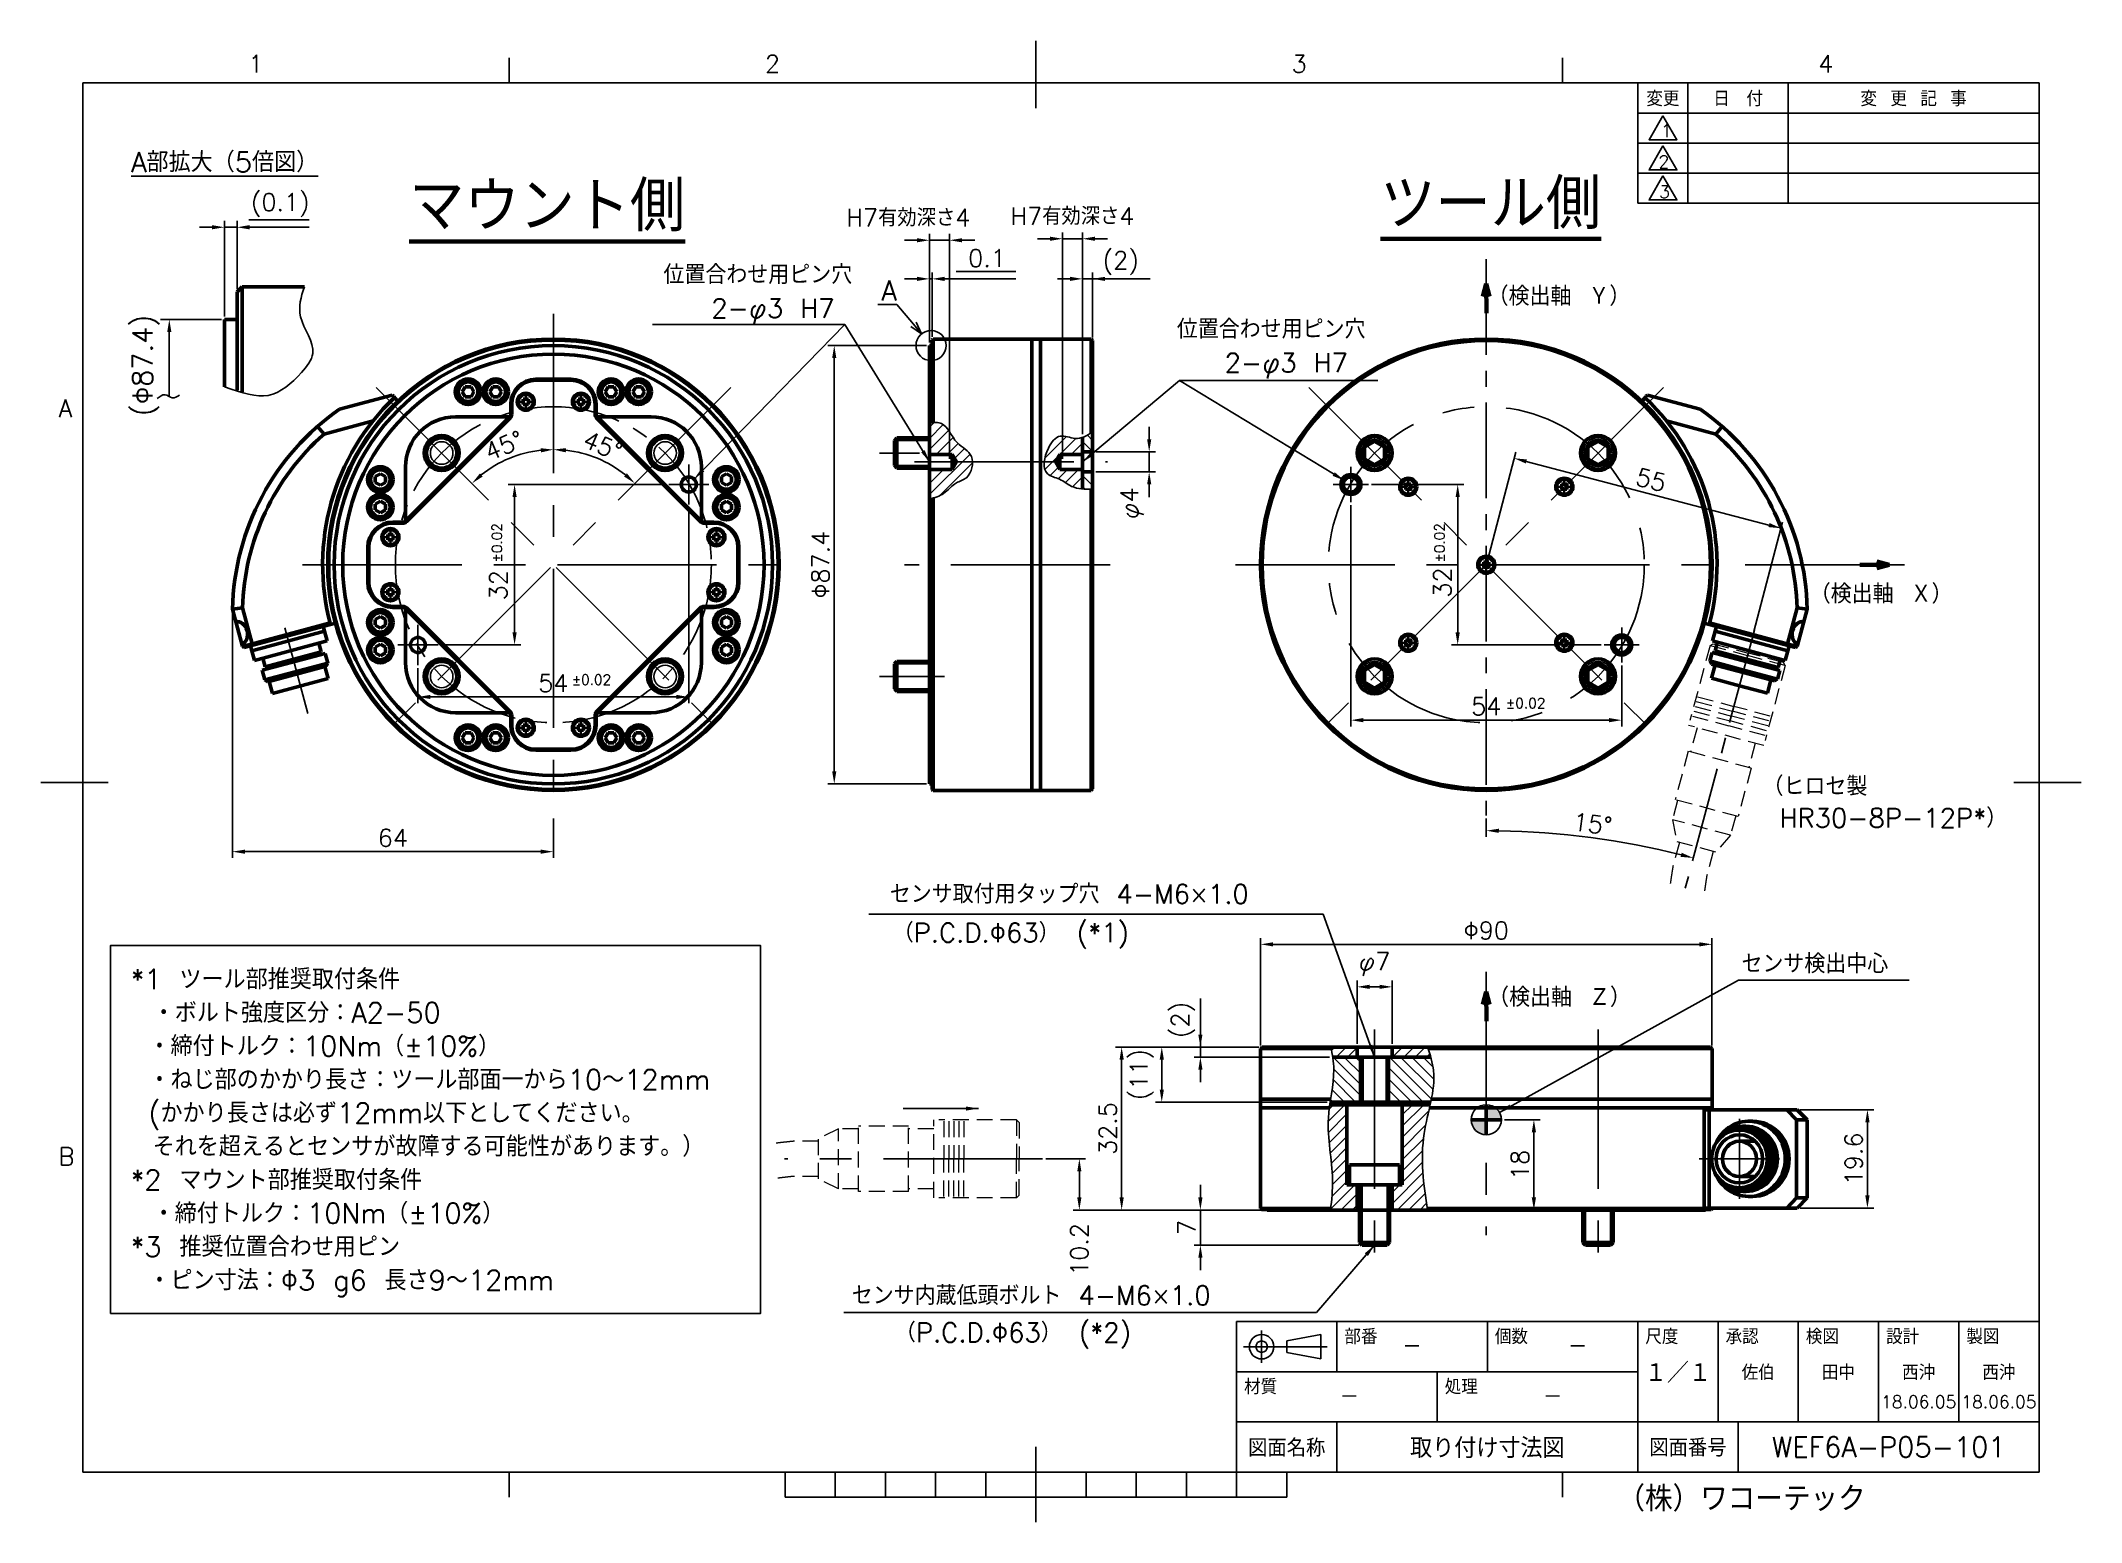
# Model space of a CAD drawing. Extents: x 12 to 418, y 0 to 295.
import ezdxf
from ezdxf import colors
from ezdxf.entities.mleader import LeaderData, LeaderLine
from ezdxf.enums import TextEntityAlignment as Align
from ezdxf.math import Vec2, Vec3

# ---------------------------------------------------------------- set-up
doc = ezdxf.new("R2010")
doc.units = 0
doc.header["$MEASUREMENT"] = 0
for name, pattern in [('CENTER', [50.8, 31.75, -6.35, 6.35, -6.35]), ('CENTER2', [28.575, 19.05, -3.175, 3.175, -3.175]), ('HIDDEN2', [4.7625, 3.175, -1.5875])]:
    doc.linetypes.add(name, pattern=pattern)
doc.layers.get('0').update_dxf_attribs({"linetype": 'CONTINUOUS'})
doc.layers.get('DEFPOINTS').update_dxf_attribs({"linetype": 'CONTINUOUS'})
for name, color, linetype in [('かくれ線', 11, 'HIDDEN2'), ('テキスト', 4, 'CONTINUOUS'), ('ハッチング', 11, 'CONTINUOUS'), ('中心線', 1, 'CENTER2'), ('切断線', 5, 'CONTINUOUS'), ('図面枠', 7, 'CONTINUOUS'), ('外形補助線', 11, 'CONTINUOUS'), ('寸法', 4, 'CONTINUOUS')]:
    doc.layers.add(name, color=color, linetype=linetype)
doc.layers.add('外形線', color=3, linetype='CONTINUOUS', lineweight=50)
doc.styles.get("Standard").update_dxf_attribs({"font": 'txt.shx', "bigfont": 'extfont2.shx'})
doc.dimstyles.new('KIKAI2013', dxfattribs={"dimtxt": 3.5, "dimasz": 2.5, "dimexe": 1.25, "dimexo": 0.625, "dimgap": 1, "dimtad": 1, "dimdec": 4, "dimdsep": 46, "dimtxsty": 'STANDARD', "dimcen": 2.5, "dimclrd": 256, "dimclre": 256, "dimclrt": 256, "dimadec": 0, "dimazin": 0, "dimtfac": 1, "dimtdec": 4, "dimtmove": 2, "dimatfit": 3, "dimfxl": 1, "dimtolj": 1, "dimarcsym": 0})
doc.dimstyles.get("Standard").update_dxf_attribs({"dimtxt": 3.5, "dimasz": 2.5, "dimexe": 1.25, "dimexo": 0.625, "dimgap": 1, "dimtad": 1, "dimdec": 4, "dimdsep": 46, "dimtxsty": 'STANDARD', "dimcen": 0, "dimadec": 0, "dimazin": 0, "dimtfac": 0.6, "dimtdec": 4, "dimtmove": 2, "dimatfit": 3, "dimfxl": 1, "dimtolj": 1, "dimarcsym": 0})

msp = doc.modelspace()

# ---------------------------------------------------------------- texts
at = {"layer": 'テキスト', "char_height": 4, "attachment_point": 1}
for s, width, insert in [('{\\LA部拡大（5倍図）}', 47.9517567, (29.59465, 273.22261)), ('*1 ツール部推奨取付条件\\P\u3000・ボルト強度区分：A2-50\\P ・締付トルク：10Nm（±10%）\\P ・ねじ部のかかり長さ：ツール部面一から10～12mm\\P (かかり長さは必ず12mm以下としてください。\\P\u3000それを超えるとセンサが故障する可能性があります。）\\P*2 マウント部推奨取付条件\\P\u3000・締付トルク：10Nm（±10%）\\P*3 推奨位置合わせ用ピン\\P ・ピン寸法：Φ3 g6 長さ9～12mm', 169.0650029, (29.4957, 110.27215))]:
    msp.add_mtext_dynamic_manual_height_columns(s, width=width, gutter_width=20, heights=[0], dxfattribs=dict(at, insert=insert))
at = {"layer": 'テキスト', "lineweight": 60, "char_height": 10, "attachment_point": 1}
for s, insert in [('{\\Lツール側}', (278.66752, 267.88018)), ('{\\Lマウント側}', (85.05542, 267.40998))]:
    msp.add_mtext_dynamic_manual_height_columns(s, width=159.4245971, gutter_width=20, heights=[0], dxfattribs=dict(at, insert=insert))
at = {"layer": 'テキスト', "insert": (354.86531, 148.67232), "char_height": 3.8, "width": 78.1701554, "attachment_point": 1}
msp.add_mtext('（ヒロセ製\\P HR30-8P-12P*）', dxfattribs=at)
at = {"layer": 'テキスト'}
for tag, text, height, p in [('－', '①', 3.5, (285, 35)), ('－', '１ヶ', 3.5, (318, 35)), ('１／１', '１／１', 4, (338, 30)), ('佐伯', '林', 3, (354, 30)), ('田中', '西沖', 3, (370, 30)), ('西沖', '西沖', 3, (386, 30)), ('西沖', '西沖', 3, (402, 30)), ('－', 'A5052P', 3.5, (272.5, 25)), ('－', '黒アルマイト', 3.5, (313, 25)), ('18.06.05', '00.00.00', 2.5, (386, 24)), ('18.06.05', '00.00.00', 2.5, (402, 24)), ('取り付け寸法図', '○○○○○○○○○○', 4, (300, 15)), ('WEF6A-P05-101', 'WEF3A-P1-001', 4, (380, 15))]:
    msp.add_attdef(tag, text=text, height=height, dxfattribs=at).set_placement(p, align=Align.MIDDLE)
msp.add_attdef('（株）ワコーテック', (325.93357, 2.18367), '（株）ワコーテック', height=5, dxfattribs=at)
at = {"layer": '図面枠'}
for s, height, p in [('1', 3.5, (52.98179, 289.05118)), ('2', 3.5, (155.98179, 289.05118)), ('3', 3.5, (260.98179, 289.05118)), ('4', 3.5, (365.98179, 289.05118)), ('1', 2.5, (334.60629, 276.21188)), ('2', 2.5, (334.12162, 270.03027)), ('3', 2.5, (334.24279, 264.03027)), ('A', 3.5, (15.1901, 220.35889)), ('B', 3.5, (15.1548, 71.18641))]:
    msp.add_text(s, height=height, dxfattribs=at).set_placement(p)
for s, height, p in [('変更', 3, (335, 284)), ('日\u3000付', 3, (350, 284)), ('変 更 記 事', 3, (385, 284)), ('図面名称', 3.5, (260, 15)), ('図面番号', 3.5, (340, 15))]:
    msp.add_text(s, height=height, dxfattribs=at).set_placement(p, align=Align.MIDDLE)
for s, p in [('部番', (271.5, 38.5)), ('個数', (301.5, 38.5)), ('尺度', (331.5, 38.5)), ('承認', (347.5, 38.5)), ('検図', (363.5, 38.5)), ('設計', (379.5, 38.5)), ('製図', (395.5, 38.5)), ('材質', (251.5, 28.5)), ('処理', (291.5, 28.5))]:
    msp.add_text(s, height=3, dxfattribs=at).set_placement(p, align=Align.TOP_LEFT)
at = {"layer": '寸法'}
for s, height, p in [('位置合わせ用ピン穴', 3.8, (135.74522, 246.89088)), ('（検出軸 Ｙ）', 3.8, (300.0521, 242.58956)), ('2-φ3 H7', 3.8, (145.28985, 240.1726)), ('位置合わせ用ピン穴', 3.8, (238.09132, 236.02309)), ('2-φ3 H7', 3.8, (247.63595, 229.30481)), ('（検出軸 Ｘ）', 3.8, (364.28199, 183.20548)), ('±0.02', 2, (117.42901, 167.00689)), ('±0.02', 2, (303.69024, 162.31324)), ('センサ取付用タップ穴 4-M6×1.0', 3.8, (180.86401, 123.36826)), ('（P.C.D.Φ63） (*1)', 3.8, (181.45083, 115.65202)), ('センサ検出中心', 3.8, (350.66881, 109.47301)), ('（検出軸 Ｚ）', 3.8, (300.15519, 102.78492)), ('センサ内蔵低頭ボルト 4-M6×1.0', 3.8, (173.28214, 43.32652)), ('（P.C.D.Φ63） (*2)', 3.8, (181.87393, 35.92486))]:
    msp.add_text(s, height=height, dxfattribs=at).set_placement(p)
for p in [(103.53331, 191.33784), (291.46173, 191.33784)]:
    msp.add_text('±0.02', height=2, rotation=90, dxfattribs=at).set_placement(p)
at = {"layer": '寸法', "insert": (29.85676, 220.5668), "char_height": 4, "attachment_point": 1, "rotation": 90}
msp.add_mtext_dynamic_manual_height_columns('(Φ87.4)', width=30.2425622, gutter_width=20, heights=[0], dxfattribs=at)

# ---------------------------------------------------------------- blocks, each defined once
blk = doc.blocks.new('*D289')
at = {"layer": 'DEFPOINTS', "color": 0}
for p in [(255.09, 94.75), (227.09, 62.25), (256.09, 62.25)]:
    blk.add_point(p, dxfattribs=at)
at = {"layer": '寸法', "color": 0, "lineweight": -2}
for p, q in [((254.47, 94.75), (225.84, 94.75)), ((227.09, 92.25), (227.09, 64.75)), ((255.47, 62.25), (225.84, 62.25))]:
    blk.add_line(p, q, dxfattribs=at)
at = {"layer": '寸法', "color": 0}
for points in [[(226.68, 92.25), (227.51, 92.25), (227.09, 94.75)], [(226.68, 64.75), (227.51, 64.75), (227.09, 62.25)]]:
    blk.add_solid(points, dxfattribs=at)
at = {"layer": '寸法', "color": 0, "insert": (224.34, 78.5), "char_height": 3.5, "attachment_point": 5, "rotation": 90}
blk.add_mtext('\\A1;32.5', dxfattribs=at)
blk = doc.blocks.new('*D280')
at = {"layer": 'DEFPOINTS', "color": 0}
for p in [(302.79, 80.25), (299.79, 62.25), (309.28, 62.25)]:
    blk.add_point(p, dxfattribs=at)
at = {"layer": '寸法', "color": 0, "lineweight": -2}
for p, q in [((303.42, 80.25), (310.53, 80.25)), ((309.28, 77.75), (309.28, 64.75)), ((300.42, 62.25), (310.53, 62.25))]:
    blk.add_line(p, q, dxfattribs=at)
at = {"layer": '寸法', "color": 0}
for points in [[(308.86, 77.75), (309.7, 77.75), (309.28, 80.25)], [(308.86, 64.75), (309.7, 64.75), (309.28, 62.25)]]:
    blk.add_solid(points, dxfattribs=at)
at = {"layer": '寸法', "color": 0, "insert": (306.53, 71.25), "char_height": 3.5, "attachment_point": 5, "rotation": 90}
blk.add_mtext('\\A1;18', dxfattribs=at)
blk = doc.blocks.new('*D282')
at = {"layer": 'DEFPOINTS', "color": 0}
for p in [(272.79, 203.43), (326.79, 171.43), (326.79, 159.93)]:
    blk.add_point(p, dxfattribs=at)
at = {"layer": '寸法', "color": 0, "lineweight": -2}
for p, q in [((272.79, 202.8), (272.79, 158.68)), ((326.79, 170.8), (326.79, 158.68)), ((275.29, 159.93), (324.29, 159.93))]:
    blk.add_line(p, q, dxfattribs=at)
at = {"layer": '寸法', "color": 0}
for points in [[(275.29, 160.35), (275.29, 159.51), (272.79, 159.93)], [(324.29, 160.35), (324.29, 159.51), (326.79, 159.93)]]:
    blk.add_solid(points, dxfattribs=at)
at = {"layer": '寸法', "color": 0, "insert": (299.79, 162.68), "char_height": 3.5, "attachment_point": 5}
blk.add_mtext('\\A1;54', dxfattribs=at)
blk = doc.blocks.new('*D283')
at = {"layer": 'DEFPOINTS', "color": 0}
for p in [(276.29, 206.93), (294.09, 174.93), (323.29, 174.93)]:
    blk.add_point(p, dxfattribs=at)
at = {"layer": '寸法', "color": 0, "lineweight": -2}
for p, q in [((276.92, 206.93), (295.34, 206.93)), ((294.09, 204.43), (294.09, 177.43)), ((322.67, 174.93), (292.84, 174.93))]:
    blk.add_line(p, q, dxfattribs=at)
at = {"layer": '寸法', "color": 0}
for points in [[(293.67, 204.43), (294.5, 204.43), (294.09, 206.93)], [(293.67, 177.43), (294.5, 177.43), (294.09, 174.93)]]:
    blk.add_solid(points, dxfattribs=at)
at = {"layer": '寸法', "color": 0, "insert": (291.05, 187.37), "char_height": 3.5, "attachment_point": 5, "rotation": 90}
blk.add_mtext('\\A1;32', dxfattribs=at)
blk = doc.blocks.new('*D284')
at = {"layer": 'DEFPOINTS', "color": 0}
for p in [(255.09, 94.75), (242.79, 92.75), (269.17, 92.75)]:
    blk.add_point(p, dxfattribs=at)
at = {"layer": '寸法', "color": 0, "lineweight": -2}
for p, q in [((242.79, 97.25), (242.79, 99.75)), ((254.47, 94.75), (241.54, 94.75)), ((242.79, 94.75), (242.79, 92.75)), ((268.55, 92.75), (241.54, 92.75)), ((242.79, 90.25), (242.79, 87.75))]:
    blk.add_line(p, q, dxfattribs=at)
at = {"layer": '寸法', "color": 0}
for points in [[(242.38, 97.25), (243.21, 97.25), (242.79, 94.75)], [(242.38, 90.25), (243.21, 90.25), (242.79, 92.75)]]:
    blk.add_solid(points, dxfattribs=at)
at = {"layer": '寸法', "color": 0, "insert": (239.32, 100.15), "char_height": 3.5, "attachment_point": 5, "rotation": 90}
blk.add_mtext('\\A1;(2)', dxfattribs=at)
blk = doc.blocks.new('*D285')
at = {"layer": 'DEFPOINTS', "color": 0}
for p in [(255.09, 94.75), (235.09, 83.75), (268.67, 83.75)]:
    blk.add_point(p, dxfattribs=at)
at = {"layer": '寸法', "color": 0, "lineweight": -2}
for p, q in [((254.47, 94.75), (233.84, 94.75)), ((235.09, 92.25), (235.09, 86.25)), ((268.04, 83.75), (233.84, 83.75))]:
    blk.add_line(p, q, dxfattribs=at)
at = {"layer": '寸法', "color": 0}
for points in [[(234.68, 92.25), (235.51, 92.25), (235.09, 94.75)], [(234.68, 86.25), (235.51, 86.25), (235.09, 83.75)]]:
    blk.add_solid(points, dxfattribs=at)
at = {"layer": '寸法', "color": 0, "insert": (231.1, 89.25), "char_height": 3.5, "attachment_point": 5, "rotation": 90}
blk.add_mtext('\\A1;(11)', dxfattribs=at)
blk = doc.blocks.new('*D286')
at = {"layer": 'DEFPOINTS', "color": 0}
for p in [(281.02, 106.75), (274.02, 94.75), (281.02, 94.75)]:
    blk.add_point(p, dxfattribs=at)
at = {"layer": '寸法', "color": 0, "lineweight": -2}
for p, q in [((274.02, 95.38), (274.02, 108)), ((276.52, 106.75), (278.52, 106.75)), ((281.02, 95.38), (281.02, 108))]:
    blk.add_line(p, q, dxfattribs=at)
at = {"layer": '寸法', "color": 0}
for points in [[(276.52, 107.17), (276.52, 106.34), (274.02, 106.75)], [(278.52, 107.17), (278.52, 106.34), (281.02, 106.75)]]:
    blk.add_solid(points, dxfattribs=at)
at = {"layer": '寸法', "color": 0, "insert": (277.52, 111.25), "char_height": 3.5, "attachment_point": 5}
blk.add_mtext('\\A1;φ7', dxfattribs=at)
blk = doc.blocks.new('*D288')
at = {"layer": 'DEFPOINTS', "color": 0}
for p in [(140.79, 202.93), (86.79, 170.93), (140.79, 164.56)]:
    blk.add_point(p, dxfattribs=at)
at = {"layer": '寸法', "color": 0, "lineweight": -2}
for p, q in [((140.79, 202.3), (140.79, 163.31)), ((86.79, 170.3), (86.79, 163.31)), ((89.29, 164.56), (138.29, 164.56))]:
    blk.add_line(p, q, dxfattribs=at)
at = {"layer": '寸法', "color": 0}
for points in [[(89.29, 164.98), (89.29, 164.15), (86.79, 164.56)], [(138.29, 164.98), (138.29, 164.15), (140.79, 164.56)]]:
    blk.add_solid(points, dxfattribs=at)
at = {"layer": '寸法', "color": 0, "insert": (113.79, 167.31), "char_height": 3.5, "attachment_point": 5}
blk.add_mtext('\\A1;54', dxfattribs=at)
blk = doc.blocks.new('*D290')
at = {"layer": 'DEFPOINTS', "color": 0}
for p in [(106.06, 206.93), (136.79, 206.93), (90.79, 174.93)]:
    blk.add_point(p, dxfattribs=at)
at = {"layer": '寸法', "color": 0, "lineweight": -2}
for p, q in [((136.17, 206.93), (104.81, 206.93)), ((106.06, 177.43), (106.06, 204.43)), ((91.42, 174.93), (107.31, 174.93))]:
    blk.add_line(p, q, dxfattribs=at)
at = {"layer": '寸法', "color": 0}
for points in [[(105.64, 204.43), (106.47, 204.43), (106.06, 206.93)], [(105.64, 177.43), (106.47, 177.43), (106.06, 174.93)]]:
    blk.add_solid(points, dxfattribs=at)
at = {"layer": '寸法', "color": 0, "insert": (102.81, 186.83), "char_height": 3.5, "attachment_point": 5, "rotation": 90}
blk.add_mtext('\\A1;32', dxfattribs=at)
blk = doc.blocks.new('*D291')
at = {"layer": 'DEFPOINTS', "color": 0}
for p in [(221.29, 213.43), (232.58, 213.43), (221.29, 209.43)]:
    blk.add_point(p, dxfattribs=at)
at = {"layer": '寸法', "color": 0, "lineweight": -2}
for p, q in [((232.58, 215.93), (232.58, 218.43)), ((221.92, 213.43), (233.83, 213.43)), ((232.58, 209.43), (232.58, 213.43)), ((221.92, 209.43), (233.83, 209.43)), ((232.58, 206.93), (232.58, 204.43))]:
    blk.add_line(p, q, dxfattribs=at)
at = {"layer": '寸法', "color": 0}
for points in [[(232.17, 215.93), (233, 215.93), (232.58, 213.43)], [(232.17, 206.93), (233, 206.93), (232.58, 209.43)]]:
    blk.add_solid(points, dxfattribs=at)
at = {"layer": '寸法', "color": 0, "insert": (229.21, 203.19), "char_height": 3.5, "attachment_point": 5, "rotation": 90}
blk.add_mtext('\\A1;φ4', dxfattribs=at)
blk = doc.blocks.new('*D292')
at = {"layer": 'DEFPOINTS', "color": 0}
for p in [(192.79, 255.63), (188.79, 234.63), (192.79, 211.43)]:
    blk.add_point(p, dxfattribs=at)
at = {"layer": '寸法', "color": 0, "lineweight": -2}
for p, q in [((188.79, 235.25), (188.79, 256.88)), ((192.79, 212.05), (192.79, 256.88)), ((186.29, 255.63), (183.79, 255.63)), ((188.79, 255.63), (192.79, 255.63)), ((195.29, 255.63), (197.79, 255.63))]:
    blk.add_line(p, q, dxfattribs=at)
at = {"layer": '寸法', "color": 0}
for points in [[(186.29, 256.04), (186.29, 255.21), (188.79, 255.63)], [(195.29, 256.04), (195.29, 255.21), (192.79, 255.63)]]:
    blk.add_solid(points, dxfattribs=at)
at = {"layer": '寸法', "color": 0, "insert": (184.57, 260.13), "char_height": 3.5, "attachment_point": 5}
blk.add_mtext('\\A1;H7有効深さ4', dxfattribs=at)
blk = doc.blocks.new('*D293')
at = {"layer": 'DEFPOINTS', "color": 0}
for p in [(219.29, 247.93), (221.29, 235.63), (219.29, 216.32)]:
    blk.add_point(p, dxfattribs=at)
at = {"layer": '寸法', "color": 0, "lineweight": -2}
for p, q in [((219.29, 216.94), (219.29, 249.18)), ((221.29, 236.25), (221.29, 249.18)), ((216.79, 247.93), (214.29, 247.93)), ((221.29, 247.93), (219.29, 247.93)), ((223.79, 247.93), (226.29, 247.93))]:
    blk.add_line(p, q, dxfattribs=at)
at = {"layer": '寸法', "color": 0}
for points in [[(216.79, 248.34), (216.79, 247.51), (219.29, 247.93)], [(223.79, 248.34), (223.79, 247.51), (221.29, 247.93)]]:
    blk.add_solid(points, dxfattribs=at)
at = {"layer": '寸法', "color": 0, "insert": (226.91, 251.06), "char_height": 3.5, "attachment_point": 5}
blk.add_mtext('\\A1;(2)', dxfattribs=at)
blk = doc.blocks.new('*D294')
at = {"layer": 'DEFPOINTS', "color": 0}
for p in [(215.29, 255.93), (219.29, 216.32), (215.29, 211.43)]:
    blk.add_point(p, dxfattribs=at)
at = {"layer": '寸法', "color": 0, "lineweight": -2}
for p, q in [((215.29, 212.05), (215.29, 257.18)), ((219.29, 216.94), (219.29, 257.18)), ((212.79, 255.93), (210.29, 255.93)), ((219.29, 255.93), (215.29, 255.93)), ((221.79, 255.93), (224.29, 255.93))]:
    blk.add_line(p, q, dxfattribs=at)
at = {"layer": '寸法', "color": 0}
for points in [[(212.79, 256.34), (212.79, 255.51), (215.29, 255.93)], [(221.79, 256.34), (221.79, 255.51), (219.29, 255.93)]]:
    blk.add_solid(points, dxfattribs=at)
at = {"layer": '寸法', "color": 0, "insert": (217.29, 260.43), "char_height": 3.5, "attachment_point": 5}
blk.add_mtext('\\A1;H7有効深さ4', dxfattribs=at)
blk = doc.blocks.new('*D295')
at = {"layer": 'DEFPOINTS', "color": 0}
for p in [(211.34, 72.45), (218.66, 72.45), (256.09, 62.25)]:
    blk.add_point(p, dxfattribs=at)
at = {"layer": '寸法', "lineweight": -2}
for p, q in [((211.96, 72.45), (219.91, 72.45)), ((218.66, 64.75), (218.66, 69.95)), ((255.47, 62.25), (217.41, 62.25))]:
    blk.add_line(p, q, dxfattribs=at)
at = {"layer": '寸法'}
for points in [[(218.24, 69.95), (219.07, 69.95), (218.66, 72.45)], [(218.24, 64.75), (219.07, 64.75), (218.66, 62.25)]]:
    blk.add_solid(points, dxfattribs=at)
at = {"layer": '寸法', "insert": (218.66, 54.38), "char_height": 3.5, "attachment_point": 5, "rotation": 90}
blk.add_mtext('\\A1;10.2', dxfattribs=at)
blk = doc.blocks.new('*D296')
at = {"layer": 'DEFPOINTS', "color": 0}
for p in [(299.79, 251.83), (353.36, 178.35), (299.79, 140.93), (327.48, 135.47), (339.58, 126.91)]:
    blk.add_point(p, dxfattribs=at)
at = {"layer": '寸法', "lineweight": -2}
blk.add_line((299.79, 140.3), (299.79, 136.64), dxfattribs=at)
blk.add_arc((299.79, -21.58), 159.47, 75.8983, 89.1017, dxfattribs=at)
at = {"layer": '寸法'}
for points in [[(302.29, 137.45), (302.3, 138.29), (299.79, 137.89)], [(338.75, 133.49), (338.54, 132.68), (341.07, 132.45)]]:
    blk.add_solid(points, dxfattribs=at)
at = {"layer": '寸法', "insert": (320.97, 139.25), "char_height": 3.5, "attachment_point": 5, "rotation": 352.5}
blk.add_mtext('\\A1;15°', dxfattribs=at)
blk = doc.blocks.new('*D297')
at = {"layer": 'DEFPOINTS', "color": 0}
for p in [(305.36, 212.15), (299.79, 190.93), (353, 176.98)]:
    blk.add_point(p, dxfattribs=at)
at = {"layer": '寸法', "lineweight": -2}
for p, q in [((299.95, 191.53), (305.67, 213.36)), ((356.14, 198.84), (307.77, 211.51)), ((353.16, 177.58), (358.88, 199.41))]:
    blk.add_line(p, q, dxfattribs=at)
at = {"layer": '寸法'}
for points in [[(307.88, 211.92), (307.67, 211.11), (305.36, 212.15)], [(356.25, 199.24), (356.04, 198.43), (358.56, 198.2)]]:
    blk.add_solid(points, dxfattribs=at)
at = {"layer": '寸法', "insert": (332.66, 207.84), "char_height": 3.5, "attachment_point": 5, "rotation": 345.3125}
blk.add_mtext('\\A1;55', dxfattribs=at)
blk = doc.blocks.new('*D298')
at = {"layer": 'DEFPOINTS', "color": 0}
for p in [(113.79, 240.93), (149.15, 226.28), (125.27, 210.81), (78.44, 155.57), (113.79, 140.93)]:
    blk.add_point(p, dxfattribs=at)
at = {"layer": '寸法', "lineweight": -2}
blk.add_arc((113.79, 190.93), 22.96, 51.2414, 83.7586, dxfattribs=at)
at = {"layer": '寸法'}
for points in [[(116.27, 213.33), (116.31, 214.17), (113.79, 213.89)], [(128.45, 209.14), (127.89, 208.52), (130.03, 207.16)]]:
    blk.add_solid(points, dxfattribs=at)
at = {"layer": '寸法', "insert": (123.63, 214.68), "char_height": 3.5, "attachment_point": 5, "rotation": 337.5}
blk.add_mtext('\\A1;45°', dxfattribs=at)
blk = doc.blocks.new('*D299')
at = {"layer": 'DEFPOINTS', "color": 0}
for p in [(113.79, 240.93), (78.44, 226.28), (107.85, 213.09), (149.15, 155.57), (113.79, 140.93)]:
    blk.add_point(p, dxfattribs=at)
at = {"layer": '寸法', "lineweight": -2}
blk.add_arc((113.79, 190.93), 22.95, 96.2441, 128.7559, dxfattribs=at)
at = {"layer": '寸法'}
for points in [[(111.27, 214.16), (111.32, 213.32), (113.79, 213.88)], [(99.7, 208.51), (99.15, 209.13), (97.56, 207.15)]]:
    blk.add_solid(points, dxfattribs=at)
at = {"layer": '寸法', "insert": (103.96, 214.67), "char_height": 3.5, "attachment_point": 5, "rotation": 22.5}
blk.add_mtext('\\A1;45°', dxfattribs=at)
blk = doc.blocks.new('*D300')
at = {"layer": 'DEFPOINTS', "color": 0}
for p in [(49.81, 182.06), (113.79, 140.93), (49.81, 133.71)]:
    blk.add_point(p, dxfattribs=at)
at = {"layer": 'テキスト', "lineweight": -2}
for p, q in [((49.81, 181.44), (49.81, 132.46)), ((113.79, 140.3), (113.79, 132.46)), ((111.29, 133.71), (52.31, 133.71))]:
    blk.add_line(p, q, dxfattribs=at)
at = {"layer": 'テキスト'}
for points in [[(52.31, 134.12), (52.31, 133.29), (49.81, 133.71)], [(111.29, 134.12), (111.29, 133.29), (113.79, 133.71)]]:
    blk.add_solid(points, dxfattribs=at)
at = {"layer": 'テキスト', "insert": (81.8, 136.46), "char_height": 3.5, "attachment_point": 5}
blk.add_mtext('\\A1;64', dxfattribs=at)
blk = doc.blocks.new('*D301')
at = {"layer": 'DEFPOINTS', "color": 0}
for p in [(361.77, 82.25), (375.78, 82.25), (361.77, 62.65)]:
    blk.add_point(p, dxfattribs=at)
at = {"layer": '寸法', "lineweight": -2}
for p, q in [((362.4, 82.25), (377.03, 82.25)), ((375.78, 65.15), (375.78, 79.75)), ((362.4, 62.65), (377.03, 62.65))]:
    blk.add_line(p, q, dxfattribs=at)
at = {"layer": '寸法'}
for points in [[(375.36, 79.75), (376.2, 79.75), (375.78, 82.25)], [(375.36, 65.15), (376.2, 65.15), (375.78, 62.65)]]:
    blk.add_solid(points, dxfattribs=at)
at = {"layer": '寸法', "insert": (373.03, 72.45), "char_height": 3.5, "attachment_point": 5, "rotation": 90}
blk.add_mtext('\\A1;19.6', dxfattribs=at)
blk = doc.blocks.new('_OPEN30')
at = {"color": 0, "linetype": 'ByBlock'}
for p, q in [((-1, 0.27), (0, 0)), ((0, 0), (-1, -0.27)), ((0, 0), (-1, 0))]:
    blk.add_line(p, q, dxfattribs=at)
blk = doc.blocks.new('*D330')
at = {"layer": 'DEFPOINTS', "color": 0}
for p in [(188.79, 234.63), (169.79, 147.23), (188.79, 147.23)]:
    blk.add_point(p, dxfattribs=at)
at = {"layer": '寸法', "lineweight": -2}
for p, q in [((188.17, 234.63), (168.54, 234.63)), ((169.79, 232.13), (169.79, 149.73)), ((188.17, 147.23), (168.54, 147.23))]:
    blk.add_line(p, q, dxfattribs=at)
at = {"layer": '寸法'}
for points in [[(169.38, 232.13), (170.21, 232.13), (169.79, 234.63)], [(169.38, 149.73), (170.21, 149.73), (169.79, 147.23)]]:
    blk.add_solid(points, dxfattribs=at)
at = {"layer": '寸法', "insert": (167.04, 190.93), "char_height": 3.5, "attachment_point": 5, "rotation": 90}
blk.add_mtext('\\A1;Φ87.4', dxfattribs=at)
blk = doc.blocks.new('*D343')
at = {"layer": 'DEFPOINTS', "color": 0}
for p in [(242.79, 62.25), (256.09, 62.25), (275.02, 55.25)]:
    blk.add_point(p, dxfattribs=at)
at = {"layer": '寸法', "lineweight": -2}
for p, q in [((242.79, 64.75), (242.79, 67.25)), ((255.47, 62.25), (241.54, 62.25)), ((242.79, 55.25), (242.79, 62.25)), ((274.39, 55.25), (241.54, 55.25)), ((242.79, 52.75), (242.79, 50.25))]:
    blk.add_line(p, q, dxfattribs=at)
at = {"layer": '寸法'}
for points in [[(242.38, 64.75), (243.21, 64.75), (242.79, 62.25)], [(242.38, 52.75), (243.21, 52.75), (242.79, 55.25)]]:
    blk.add_solid(points, dxfattribs=at)
at = {"layer": '寸法', "insert": (240.04, 58.75), "char_height": 3.5, "attachment_point": 5, "rotation": 90}
blk.add_mtext('\\A1;7', dxfattribs=at)
blk = doc.blocks.new('*D344')
at = {"layer": 'DEFPOINTS', "color": 0}
for p in [(344.79, 115.23), (254.79, 94.45), (344.79, 94.45)]:
    blk.add_point(p, dxfattribs=at)
at = {"layer": '寸法', "lineweight": -2}
for p, q in [((254.79, 95.08), (254.79, 116.48)), ((257.29, 115.23), (342.29, 115.23)), ((344.79, 95.08), (344.79, 116.48))]:
    blk.add_line(p, q, dxfattribs=at)
at = {"layer": '寸法'}
for points in [[(257.29, 115.64), (257.29, 114.81), (254.79, 115.23)], [(342.29, 115.64), (342.29, 114.81), (344.79, 115.23)]]:
    blk.add_solid(points, dxfattribs=at)
at = {"layer": '寸法', "insert": (299.79, 117.98), "char_height": 3.5, "attachment_point": 5}
blk.add_mtext('\\A1;Φ90', dxfattribs=at)
blk = doc.blocks.new('*D354')
at = {"layer": 'DEFPOINTS', "color": 0}
for p in [(50.72, 258.22), (50.72, 245.33), (48.22, 239.83)]:
    blk.add_point(p, dxfattribs=at)
at = {"layer": '寸法', "lineweight": -2}
for p, q in [((45.72, 258.22), (43.22, 258.22)), ((48.22, 240.45), (48.22, 259.47)), ((48.22, 258.22), (50.72, 258.22)), ((50.72, 245.95), (50.72, 259.47)), ((53.22, 258.22), (55.72, 258.22))]:
    blk.add_line(p, q, dxfattribs=at)
at = {"layer": '寸法'}
for points in [[(45.72, 258.64), (45.72, 257.8), (48.22, 258.22)], [(53.22, 258.64), (53.22, 257.8), (50.72, 258.22)]]:
    blk.add_solid(points, dxfattribs=at)
at = {"layer": '寸法', "insert": (59.34, 262.64), "char_height": 3.5, "attachment_point": 5}
blk.add_mtext('\\A1;(0.1)', dxfattribs=at)
blk = doc.blocks.new('*D355')
at = {"layer": 'DEFPOINTS', "color": 0}
for p in [(189.29, 247.93), (188.79, 234.63), (189.29, 235.73)]:
    blk.add_point(p, dxfattribs=at)
at = {"layer": '寸法', "lineweight": -2}
for p, q in [((188.79, 235.25), (188.79, 249.18)), ((189.29, 236.35), (189.29, 249.18)), ((186.29, 247.93), (183.79, 247.93)), ((188.79, 247.93), (189.29, 247.93)), ((191.79, 247.93), (194.29, 247.93))]:
    blk.add_line(p, q, dxfattribs=at)
at = {"layer": '寸法'}
for points in [[(186.29, 248.34), (186.29, 247.51), (188.79, 247.93)], [(191.79, 248.34), (191.79, 247.51), (189.29, 247.93)]]:
    blk.add_solid(points, dxfattribs=at)
at = {"layer": '寸法', "insert": (200.25, 252.06), "char_height": 3.5, "attachment_point": 5}
blk.add_mtext('\\A1;0.1', dxfattribs=at)

# ---------------------------------------------------------------- dimensions: what is measured, and where the dimension line sits
at = {"layer": 'テキスト'}
dim = msp.add_linear_dim(base=(49.8074, 133.70663), p1=(113.79374, 140.9251), p2=(49.8074, 182.06463), dimstyle='KIKAI2013', override={"dimdec": 0}, dxfattribs=at)
dim.commit()
dim.dimension.update_dxf_attribs({"geometry": '*D300', "text_midpoint": (81.80057, 136.45663)})
at = {"layer": '寸法'}
for base, p1, p2, text, picture, middle in [((50.71978, 258.2191), (48.21978, 239.8278), (50.71978, 245.3278), '(0.1)', '*D354', (59.34478, 262.64498)), ((189.29374, 247.9251), (188.79374, 234.6251), (189.29374, 235.7251), '0.1', '*D355', (200.25208, 252.05903))]:
    dim = msp.add_linear_dim(base=base, p1=p1, p2=p2, text=text, dimstyle='KIKAI2013', override={"dimtzin": 0}, dxfattribs=at)
    dim.commit()
    dim.dimension.update_dxf_attribs({"geometry": picture, "text_midpoint": middle, "dimtype": 160})
for base, p1, p2, text, picture, middle in [((192.79374, 255.6251), (188.79374, 234.6251), (192.79374, 211.4251), 'H7有効深さ<>', '*D292', (184.56871, 260.1251)), ((219.29374, 247.9251), (221.29374, 235.6251), (219.29374, 216.31792), '(<>)', '*D293', (226.90992, 251.0601))]:
    dim = msp.add_linear_dim(base=base, p1=p1, p2=p2, text=text, dimstyle='STANDARD', dxfattribs=at)
    dim.commit()
    dim.dimension.update_dxf_attribs({"geometry": picture, "text_midpoint": middle, "dimtype": 160})
for base, p1, p2, text, picture, middle in [((215.29374, 255.9251), (219.29374, 216.31792), (215.29374, 211.4251), 'H7有効深さ<>', '*D294', (217.29374, 260.4251)), ((281.01988, 106.75254), (274.01988, 94.75254), (281.01988, 94.75254), 'φ<>', '*D286', (277.51988, 111.25254))]:
    dim = msp.add_linear_dim(base=base, p1=p1, p2=p2, text=text, dimstyle='STANDARD', dxfattribs=at)
    dim.commit()
    dim.dimension.update_dxf_attribs({"geometry": picture, "text_midpoint": middle})
for base, line1, line2, picture, middle in [((327.48457, 135.46601), ((353.36287, 178.34624), (339.58055, 126.90994)), ((299.79374, 251.8256), (299.79374, 140.9251)), '*D296', (320.96706, 139.25087)), ((125.27441, 210.81019), ((113.79374, 240.9251), (113.79374, 140.9251)), ((149.14908, 226.28044), (78.43841, 155.56976)), '*D298', (123.63304, 214.67927)), ((107.85352, 213.09433), ((78.43841, 226.28044), (149.14908, 155.56976)), ((113.79374, 240.9251), (113.79374, 140.9251)), '*D299', (103.95829, 214.66999))]:
    dim = msp.add_angular_dim_2l(base=base, line1=line1, line2=line2, dimstyle='KIKAI2013', dxfattribs=at)
    dim.commit()
    dim.dimension.update_dxf_attribs({"geometry": picture, "text_midpoint": middle})
dim = msp.add_linear_dim(base=(169.79374, 147.2251), p1=(188.79374, 234.6251), p2=(188.79374, 147.2251), angle=90, text='Φ<>', dimstyle='KIKAI2013', override={"dimtmove": 0, "dimtzin": 0}, dxfattribs=at)
dim.commit()
dim.dimension.update_dxf_attribs({"geometry": '*D330', "text_midpoint": (167.04374, 190.9251)})
for base, p1, p2, text, picture, middle in [((232.58467, 213.4251), (221.29374, 209.4251), (221.29374, 213.4251), 'φ<>', '*D291', (229.20995, 203.19402)), ((242.79374, 92.75254), (255.09374, 94.75254), (269.17145, 92.75254), '(<>)', '*D284', (239.31717, 100.14932)), ((235.09374, 83.75254), (255.09374, 94.75254), (268.66616, 83.75254), '(<>)', '*D285', (231.10484, 89.25254))]:
    dim = msp.add_linear_dim(base=base, p1=p1, p2=p2, angle=90, text=text, dimstyle='STANDARD', dxfattribs=at)
    dim.commit()
    dim.dimension.update_dxf_attribs({"geometry": picture, "text_midpoint": middle, "dimtype": 160})
dim = msp.add_aligned_dim(p1=(352.99678, 176.97998), p2=(299.79374, 190.9251), distance=-21.9398, dimstyle='KIKAI2013', override={"dimdec": 2}, dxfattribs=at)
dim.commit()
dim.dimension.update_dxf_attribs({"geometry": '*D297', "text_midpoint": (332.65528, 207.83556)})
for base, p1, p2, dimstyle, picture, middle in [((106.05601, 206.9251), (90.79374, 174.9251), (136.79374, 206.9251), 'STANDARD', '*D290', (102.81278, 186.82846)), ((294.08715, 174.9251), (276.29374, 206.9251), (323.29374, 174.9251), 'STANDARD', '*D283', (291.05287, 187.37269)), ((218.65504, 72.45254), (256.09374, 62.25254), (211.3381, 72.45254), 'KIKAI2013', '*D295', (218.65504, 54.37754))]:
    dim = msp.add_linear_dim(base=base, p1=p1, p2=p2, angle=90, dimstyle=dimstyle, dxfattribs=at)
    dim.commit()
    dim.dimension.update_dxf_attribs({"geometry": picture, "text_midpoint": middle, "dimtype": 160})
for base, p1, p2, picture, middle in [((326.79374, 159.92901), (272.79374, 203.4251), (326.79374, 171.4251), '*D282', (299.79374, 162.67901)), ((140.79374, 164.56209), (86.79374, 170.9251), (140.79374, 202.9251), '*D288', (113.79374, 167.31209))]:
    dim = msp.add_linear_dim(base=base, p1=p1, p2=p2, dimstyle='STANDARD', dxfattribs=at)
    dim.commit()
    dim.dimension.update_dxf_attribs({"geometry": picture, "text_midpoint": middle})
dim = msp.add_linear_dim(base=(344.79374, 115.22771), p1=(254.79374, 94.45254), p2=(344.79374, 94.45254), text='Φ<>', dimstyle='KIKAI2013', override={"dimtmove": 0, "dimtzin": 0}, dxfattribs=at)
dim.commit()
dim.dimension.update_dxf_attribs({"geometry": '*D344', "text_midpoint": (299.79374, 117.97771)})
for base, p1, p2, picture, middle in [((227.09374, 62.25254), (255.09374, 94.75254), (256.09374, 62.25254), '*D289', (224.34374, 78.50254)), ((309.28096, 62.25254), (302.79374, 80.25254), (299.79374, 62.25254), '*D280', (306.53096, 71.25254))]:
    dim = msp.add_linear_dim(base=base, p1=p1, p2=p2, angle=270, dimstyle='STANDARD', dxfattribs=at)
    dim.commit()
    dim.dimension.update_dxf_attribs({"geometry": picture, "text_midpoint": middle})
for base, p1, p2, override, picture, middle in [((375.78009, 82.25254), (361.7735, 62.65254), (361.7735, 82.25254), {"dimsah": 1, "dimtmove": 0, "dimldrblk": 'OPEN30', "dimtzin": 0}, '*D301', (373.03009, 72.45254)), ((242.79374, 62.25254), (275.01988, 55.25254), (256.09374, 62.25254), {"dimtmove": 0, "dimtzin": 0}, '*D343', (240.04374, 58.75254))]:
    dim = msp.add_linear_dim(base=base, p1=p1, p2=p2, angle=90, dimstyle='KIKAI2013', override=override, dxfattribs=at)
    dim.commit()
    dim.dimension.update_dxf_attribs({"geometry": picture, "text_midpoint": middle})

# ---------------------------------------------------------------- hatches: boundary and pattern name
at = {"layer": 'ハッチング'}
h = msp.add_hatch(dxfattribs=at)
h.set_pattern_fill('ANSI31', color=11, scale=0.5, style=0)
h.set_pattern_definition([(45, (217.1895, 536.3783), (-1.122532, 1.122532), [])])
edge = h.paths.add_edge_path()
edge.add_spline(control_points=[(188.79374, 204.08898), (189.82175, 204.27066), (191.81939, 204.89376), (193.67924, 207.32281), (196.64637, 208.08547), (197.41914, 210.27817), (197.36251, 211.4251)], knot_values=[14.34912053, 14.34912053, 14.34912053, 14.34912053, 17.416338658, 20.701702456, 22.949796989, 26.194748164, 26.194748164, 26.194748164, 26.194748164], degree=3, periodic=0)
edge.add_line((197.36251, 211.4251), (194.15977, 211.4251))
edge.add_line((194.15977, 211.4251), (193.29374, 209.9251))
edge.add_line((193.29374, 209.9251), (188.79374, 209.9251))
edge.add_line((188.79374, 209.9251), (188.79374, 204.08898))
edge = h.paths.add_edge_path()
edge.add_line((194.15977, 211.4251), (197.36251, 211.4251))
edge.add_spline(control_points=[(197.36251, 211.4251), (197.34366, 211.80699), (196.98774, 213.5242), (193.61377, 214.98403), (192.10186, 219.48341), (189.69839, 219.33165), (188.79374, 219.12611)], knot_values=[1.812233371, 1.812233371, 1.812233371, 1.812233371, 2.892675133, 6.889343085, 11.759818378, 14.34912053, 14.34912053, 14.34912053, 14.34912053], degree=3, periodic=0)
edge.add_line((188.79374, 219.12611), (188.79374, 212.9251))
edge.add_line((188.79374, 212.9251), (193.29374, 212.9251))
edge.add_line((193.29374, 212.9251), (194.15977, 211.4251))
edge = h.paths.add_edge_path()
edge.add_spline(control_points=[(211.65825, 211.4251), (211.5557, 210.46318), (211.87701, 208.73243), (214.91735, 208.15119), (216.90934, 206.42916), (218.52467, 206.08074), (219.29374, 206.01363)], knot_values=[14.152756885, 14.152756885, 14.152756885, 14.152756885, 16.800692273, 19.473558166, 22.255511967, 24.567032747, 24.567032747, 24.567032747, 24.567032747], degree=3, periodic=0)
edge.add_line((219.29374, 206.01363), (219.29374, 209.9251))
edge.add_line((219.29374, 209.9251), (214.79374, 209.9251))
edge.add_line((214.79374, 209.9251), (213.92772, 211.4251))
edge.add_line((213.92772, 211.4251), (211.65825, 211.4251))
edge = h.paths.add_edge_path()
edge.add_line((219.29374, 212.9251), (219.29374, 216.31792))
edge.add_spline(control_points=[(219.29374, 216.31792), (218.81194, 216.15917), (217.37332, 215.94245), (214.54367, 217.29269), (212.51218, 214.63428), (211.75307, 212.31454), (211.65825, 211.4251)], knot_values=[3.805067633, 3.805067633, 3.805067633, 3.805067633, 5.36911567, 8.33018536, 11.704366163, 14.152756885, 14.152756885, 14.152756885, 14.152756885], degree=3, periodic=0)
edge.add_line((211.65825, 211.4251), (213.92772, 211.4251))
edge.add_line((213.92772, 211.4251), (214.79374, 212.9251))
edge.add_line((214.79374, 212.9251), (219.29374, 212.9251))
h = msp.add_hatch(dxfattribs=at)
h.set_pattern_fill('ANSI31', color=11, scale=0.5, angle=90, style=0)
h.set_pattern_definition([(135, (217.1895, 536.3783), (-1.122532, -1.122532), [])])
edge = h.paths.add_edge_path(flags=17)
edge.add_line((219.29374, 213.4251), (221.29374, 213.4251))
edge.add_line((221.29374, 213.4251), (221.29374, 217.41918))
edge.add_spline(control_points=[(221.29374, 217.41918), (220.6464, 216.94716), (219.98601, 216.546), (219.29374, 216.31792)], knot_values=[1.557817615, 1.557817615, 1.557817615, 1.557817615, 3.805067633, 3.805067633, 3.805067633, 3.805067633], degree=3, periodic=0)
edge.add_line((219.29374, 216.31792), (219.29374, 213.4251))
edge = h.paths.add_edge_path()
edge.add_line((221.29374, 209.4251), (219.29374, 209.4251))
edge.add_line((219.29374, 209.4251), (219.29374, 206.01363))
edge.add_spline(control_points=[(219.29374, 206.01363), (219.94043, 205.95719), (220.61258, 205.9651), (221.29374, 205.99583)], knot_values=[24.567032747, 24.567032747, 24.567032747, 24.567032747, 26.510725361, 26.510725361, 26.510725361, 26.510725361], degree=3, periodic=0)
edge.add_line((221.29374, 205.99583), (221.29374, 209.4251))
h = msp.add_hatch(dxfattribs=at)
h.set_pattern_fill('ANSI31', color=11, scale=0.5, style=0)
h.set_pattern_definition([(45, (801.7817, 516.9003), (-1.122532, 1.122532), [])])
edge = h.paths.add_edge_path()
edge.add_spline(control_points=[(268.81133, 94.75254), (268.94954, 94.08616), (269.074, 93.41956), (269.17145, 92.75254)], knot_values=[2.105717005, 2.105717005, 2.105717005, 2.105717005, 4.131270518, 4.131270518, 4.131270518, 4.131270518], degree=3, periodic=0)
edge.add_line((269.17145, 92.75254), (274.01988, 92.75254))
edge.add_line((274.01988, 92.75254), (274.01988, 94.75254))
edge.add_line((274.01988, 94.75254), (268.81133, 94.75254))
edge = h.paths.add_edge_path()
edge.add_spline(control_points=[(288.7098, 92.75254), (288.51734, 93.42087), (288.29117, 94.0872), (288.04819, 94.75254)], knot_values=[2.076171963, 2.076171963, 2.076171963, 2.076171963, 4.165647018, 4.165647018, 4.165647018, 4.165647018], degree=3, periodic=0)
edge.add_line((288.04819, 94.75254), (281.01988, 94.75254))
edge.add_line((281.01988, 94.75254), (281.01988, 92.75254))
edge.add_line((281.01988, 92.75254), (288.7098, 92.75254))
edge = h.paths.add_edge_path()
edge.add_spline(control_points=[(288.0692, 62.25254), (287.27915, 67.33791), (286.37162, 74.34063), (288.19885, 81.34602), (288.61609, 83.25254)], knot_values=[13.884498713, 13.884498713, 13.884498713, 13.884498713, 29.16428695, 34.924766393, 34.924766393, 34.924766393, 34.924766393], degree=3, periodic=0)
edge.add_line((288.61609, 83.25254), (283.01988, 83.25254))
edge.add_line((283.01988, 83.25254), (283.01988, 67.25254))
edge.add_line((283.01988, 67.25254), (281.01988, 67.25254))
edge.add_line((281.01988, 67.25254), (281.01988, 62.25254))
edge.add_line((281.01988, 62.25254), (288.0692, 62.25254))
edge = h.paths.add_edge_path()
edge.add_spline(control_points=[(268.59156, 83.25254), (268.46189, 82.35944), (267.85711, 77.36942), (269.5603, 70.3444), (268.99167, 64.25482), (268.70593, 62.25254)], knot_values=[13.709022056, 13.709022056, 13.709022056, 13.709022056, 16.400191818, 28.732766807, 34.782494579, 34.782494579, 34.782494579, 34.782494579], degree=3, periodic=0)
edge.add_line((268.70593, 62.25254), (274.01988, 62.25254))
edge.add_line((274.01988, 62.25254), (274.01988, 67.25254))
edge.add_line((274.01988, 67.25254), (272.01988, 67.25254))
edge.add_line((272.01988, 67.25254), (272.01988, 83.25254))
edge.add_line((272.01988, 83.25254), (268.59156, 83.25254))
h = msp.add_hatch(dxfattribs=at)
h.set_pattern_fill('ANSI31', color=11, scale=0.5, angle=90, style=0)
h.set_pattern_definition([(135, (217.1895, 528.7057), (-1.122532, -1.122532), [])])
edge = h.paths.add_edge_path()
edge.add_spline(control_points=[(269.17145, 92.75254), (269.29086, 91.93528), (269.5793, 88.94441), (269.00024, 85.94003), (268.66616, 83.75254)], knot_values=[4.131270518, 4.131270518, 4.131270518, 4.131270518, 6.613076544, 13.206726903, 13.206726903, 13.206726903, 13.206726903], degree=3, periodic=0)
edge.add_line((268.66616, 83.75254), (274.51988, 83.75254))
edge.add_line((274.51988, 83.75254), (274.51988, 92.75254))
edge.add_line((274.51988, 92.75254), (269.17145, 92.75254))
h.paths.add_polyline_path([(275.01988, 92.75254), (274.51988, 92.75254), (274.51988, 83.75254), (275.01988, 83.75254)])
h.paths.add_polyline_path([(280.51988, 92.75254), (280.01988, 92.75254), (280.01988, 83.75254), (280.51988, 83.75254)])
edge = h.paths.add_edge_path()
edge.add_line((280.51988, 83.75254), (288.72347, 83.75254))
edge.add_spline(control_points=[(288.72347, 83.75254), (289.16923, 85.87213), (289.61725, 88.89645), (288.96804, 91.85575), (288.7098, 92.75254)], knot_values=[4.165647018, 4.165647018, 4.165647018, 4.165647018, 10.576923809, 13.380649579, 13.380649579, 13.380649579, 13.380649579], degree=3, periodic=0)
edge.add_line((288.7098, 92.75254), (280.51988, 92.75254))
edge.add_line((280.51988, 92.75254), (280.51988, 83.75254))
h = msp.add_hatch(color=11, dxfattribs=at)
h.paths.add_polyline_path([(302.79374, 80.25254, 0.414213562), (299.79374, 83.25254), (299.79374, 80.25254)])
h.paths.add_polyline_path([(296.79374, 80.25254, 0.414213562), (299.79374, 77.25254), (299.79374, 80.25254)])

# ---------------------------------------------------------------- linework, layer by layer
at = {"layer": 'かくれ線', "lineweight": 5}
for p, q in [((344.40394, 174.83073), (345.01631, 175.18429)), ((345.01631, 175.18429), (352.01927, 173.30785)), ((344.40394, 174.83073), (340.39224, 159.85888)), ((344.40394, 174.83073), (351.88986, 172.82488)), ((359.37579, 170.81904), (351.88986, 172.82488)), ((359.02224, 171.43141), (352.01927, 173.30785)), ((359.37579, 170.81904), (359.02224, 171.43141)), ((359.37579, 170.81904), (355.36409, 155.84719)), ((341.66659, 163.64889), (348.91104, 161.70775)), ((341.92541, 164.61482), (349.16985, 162.67367)), ((355.10287, 154.87227), (340.13102, 158.88397)), ((340.89014, 160.75111), (348.13458, 158.80997)), ((341.14895, 161.71704), (348.3934, 159.7759)), ((341.40777, 162.68296), (348.65222, 160.74182)), ((355.37902, 156.86883), (348.13458, 158.80997)), ((355.63784, 157.83475), (348.3934, 159.7759)), ((355.89666, 158.80068), (348.65222, 160.74182)), ((356.15548, 159.7666), (348.91104, 161.70775)), ((356.4143, 160.73253), (349.16985, 162.67367)), ((341.82139, 158.43103), (340.52729, 153.6014)), ((353.4125, 155.3252), (352.1184, 150.49557)), ((340.04433, 153.73081), (337.45614, 144.07155)), ((352.60136, 150.36616), (340.04433, 153.73081)), ((352.60136, 150.36616), (350.01317, 140.70691)), ((337.9391, 143.94214), (336.90382, 140.07844)), ((350.01317, 140.70691), (337.45614, 144.07155)), ((348.49493, 136.97261), (336.90382, 140.07844)), ((336.90382, 140.07844), (337.8004, 135.6971)), ((349.53021, 140.83632), (348.49493, 136.97261)), ((338.28336, 135.56769), (336.98927, 130.73806)), ((345.52781, 133.62655), (337.8004, 135.6971)), ((348.49493, 136.97261), (345.52781, 133.62655)), ((345.04484, 133.75596), (343.75075, 128.92633)), ((170.62364, 78.45254), (166.62364, 76.45254)), ((170.62364, 66.45254), (170.62364, 78.45254)), ((174.62364, 78.45254), (170.62364, 78.45254)), ((174.62364, 65.95254), (174.62364, 78.95254)), ((184.62364, 78.95254), (174.62364, 78.95254)), ((184.62364, 65.95254), (184.62364, 78.95254)), ((189.62364, 78.45254), (184.62364, 78.45254)), ((189.62364, 64.70254), (189.62364, 80.20254)), ((206.13294, 80.20254), (190.63294, 80.20254)), ((191.62364, 79.95254), (191.62364, 72.45254)), ((192.62364, 79.95254), (192.62364, 72.45254)), ((193.62364, 79.95254), (193.62364, 72.45254)), ((194.62364, 79.95254), (194.62364, 72.45254)), ((195.62364, 79.95254), (195.62364, 72.45254)), ((206.13294, 80.20254), (206.13294, 72.45254)), ((206.13294, 80.20254), (206.63294, 79.70254)), ((206.63294, 79.70254), (206.63294, 72.45254)), ((166.62364, 75.95254), (161.62364, 75.95254)), ((166.62364, 68.45254), (166.62364, 76.45254)), ((191.62364, 64.95254), (191.62364, 72.45254)), ((192.62364, 64.95254), (192.62364, 72.45254)), ((193.62364, 64.95254), (193.62364, 72.45254)), ((194.62364, 64.95254), (194.62364, 72.45254)), ((195.62364, 64.95254), (195.62364, 72.45254)), ((206.13294, 64.70254), (206.13294, 72.45254)), ((206.63294, 65.20254), (206.63294, 72.45254)), ((166.62364, 68.95254), (161.62364, 68.95254)), ((170.62364, 66.45254), (166.62364, 68.45254)), ((174.62364, 66.45254), (170.62364, 66.45254)), ((184.62364, 65.95254), (174.62364, 65.95254)), ((189.62364, 66.45254), (184.62364, 66.45254)), ((206.13294, 64.70254), (206.63294, 65.20254)), ((206.13294, 64.70254), (190.63294, 64.70254))]:
    msp.add_line(p, q, dxfattribs=at)
for points in [[(336.98919, 130.73836, 0), (336.9851, 130.7115, 0), (336.98101, 130.68464, 0), (336.97595, 130.65805, 0), (336.97212, 130.63216, 0), (336.96803, 130.6053, 0), (336.96394, 130.57844, 0), (336.95888, 130.55184, 0), (336.95505, 130.52595, 0), (336.95096, 130.4991, 0), (336.94687, 130.47224, 0), (336.94182, 130.44564, 0), (336.93798, 130.41975, 0), (336.93389, 130.3929, 0), (336.9298, 130.36604, 0), (336.92475, 130.33944, 0), (336.92092, 130.31355, 0), (336.91683, 130.2867, 0), (336.91274, 130.25984, 0), (336.90768, 130.23324, 0), (336.90385, 130.20735, 0), (336.89976, 130.18049, 0), (336.89567, 130.15364, 0), (336.89061, 130.12704, 0), (336.88652, 130.10018, 0), (336.88269, 130.07429, 0), (336.8786, 130.04744, 0), (336.87354, 130.02084, 0), (336.86945, 129.99398, 0), (336.86562, 129.96809, 0), (336.86153, 129.94124, 0), (336.85744, 129.91438, 0), (336.85238, 129.88778, 0), (336.84855, 129.86189, 0), (336.84446, 129.83504, 0), (336.84037, 129.80818, 0), (336.83628, 129.78132, 0), (336.83148, 129.75569, 0), (336.82739, 129.72883, 0), (336.8233, 129.70198, 0), (336.81921, 129.67512, 0), (336.81538, 129.64923, 0), (336.81032, 129.62263, 0), (336.80623, 129.59578, 0), (336.80214, 129.56892, 0), (336.79831, 129.54303, 0), (336.79422, 129.51617, 0), (336.79013, 129.48932, 0), (336.78508, 129.46272, 0), (336.78099, 129.43586, 0), (336.77715, 129.40997, 0), (336.77306, 129.38312, 0), (336.76897, 129.35626, 0), (336.76488, 129.3294, 0), (336.76105, 129.30351, 0), (336.75696, 129.27666, 0), (336.7519, 129.25006, 0), (336.74781, 129.2232, 0), (336.74398, 129.19731, 0), (336.73989, 129.17045, 0), (336.7358, 129.1436, 0), (336.73171, 129.11674, 0), (336.72788, 129.09085, 0), (336.72379, 129.06399, 0), (336.7197, 129.03714, 0), (336.71561, 129.01028, 0), (336.71178, 128.98439, 0), (336.70769, 128.95753, 0), (336.70263, 128.93094, 0), (336.69854, 128.90408, 0), (336.69471, 128.87819, 0), (336.69062, 128.85133, 0), (336.68653, 128.82448, 0), (336.68244, 128.79762, 0), (336.67861, 128.77173, 0), (336.67452, 128.74487, 0), (336.67043, 128.71802, 0), (336.66634, 128.69116, 0), (336.66225, 128.6643, 0), (336.65841, 128.63841, 0), (336.65432, 128.61156, 0), (336.6512, 128.58444, 0), (336.64711, 128.55759, 0), (336.64328, 128.5317, 0), (336.63919, 128.50484, 0), (336.6351, 128.47798, 0), (336.63101, 128.45113, 0), (336.62717, 128.42524, 0), (336.62308, 128.39838, 0), (336.61899, 128.37152, 0), (336.6149, 128.34467, 0), (336.61107, 128.31878, 0), (336.60795, 128.29166, 0), (336.60386, 128.2648, 0), (336.59977, 128.23795, 0), (336.59594, 128.21206, 0), (336.59185, 128.1852, 0), (336.58776, 128.15834, 0), (336.58463, 128.13123, 0), (336.5808, 128.10534, 0), (336.57671, 128.07848, 0), (336.57262, 128.05163, 0), (336.56853, 128.02477, 0), (336.56566, 127.99862, 0), (336.56157, 127.97176, 0), (336.55748, 127.94491, 0), (336.55339, 127.91805, 0), (336.55027, 127.89093, 0), (336.54644, 127.86504, 0), (336.54235, 127.83819, 0), (336.53922, 127.81107, 0), (336.53513, 127.78422, 0), (336.5313, 127.75833, 0), (336.52817, 127.73121, 0), (336.52408, 127.70435, 0), (336.51999, 127.6775, 0), (336.51713, 127.65135, 0), (336.51304, 127.62449, 0), (336.50895, 127.59763, 0), (336.50582, 127.57052, 0), (336.50199, 127.54463, 0), (336.49887, 127.51751, 0), (336.49478, 127.49066, 0), (336.49069, 127.4638, 0), (336.48782, 127.43765, 0), (336.48373, 127.4108, 0), (336.48061, 127.38368, 0), (336.47652, 127.35682, 0)], [(343.75067, 128.92662, 0), (343.74736, 128.90266, 0), (343.74282, 128.878, 0), (343.7395, 128.85404, 0), (343.73619, 128.83008, 0), (343.73191, 128.80638, 0), (343.7286, 128.78242, 0), (343.72502, 128.7575, 0), (343.72074, 128.7338, 0), (343.71743, 128.70984, 0), (343.71315, 128.68614, 0), (343.70984, 128.66218, 0), (343.70626, 128.63726, 0), (343.70198, 128.61356, 0), (343.69867, 128.5896, 0), (343.69536, 128.56564, 0), (343.69108, 128.54194, 0), (343.6875, 128.51701, 0), (343.68419, 128.49306, 0), (343.67991, 128.46936, 0), (343.6766, 128.4454, 0), (343.67328, 128.42144, 0), (343.66874, 128.39677, 0), (343.66543, 128.37281, 0), (343.66115, 128.34911, 0), (343.65784, 128.32516, 0), (343.65452, 128.3012, 0), (343.64998, 128.27653, 0), (343.64667, 128.25257, 0), (343.64336, 128.22861, 0), (343.63908, 128.20491, 0), (343.6355, 128.17999, 0), (343.63219, 128.15603, 0), (343.62791, 128.13233, 0), (343.6246, 128.10837, 0), (343.62128, 128.08441, 0), (343.61674, 128.05975, 0), (343.61343, 128.03579, 0), (343.61012, 128.01183, 0), (343.60584, 127.98813, 0), (343.60252, 127.96417, 0), (343.59895, 127.93925, 0), (343.59467, 127.91555, 0), (343.59136, 127.89159, 0), (343.58804, 127.86763, 0), (343.58473, 127.84367, 0), (343.58019, 127.81901, 0), (343.57688, 127.79505, 0), (343.57356, 127.77109, 0), (343.56928, 127.74739, 0), (343.56597, 127.72343, 0), (343.5624, 127.69851, 0), (343.55812, 127.67481, 0), (343.5548, 127.65085, 0), (343.55149, 127.62689, 0), (343.54817, 127.60293, 0), (343.54364, 127.57826, 0), (343.54032, 127.55431, 0), (343.53701, 127.53035, 0), (343.53369, 127.50639, 0), (343.52941, 127.48269, 0), (343.52584, 127.45776, 0), (343.52253, 127.4338, 0), (343.51921, 127.40985, 0), (343.51493, 127.38615, 0), (343.51162, 127.36219, 0), (343.50805, 127.33726, 0), (343.50473, 127.3133, 0), (343.50045, 127.2896, 0), (343.49714, 127.26565, 0), (343.49383, 127.24169, 0), (343.49025, 127.21676, 0), (343.48694, 127.1928, 0), (343.48266, 127.1691, 0), (343.47935, 127.14515, 0), (343.47603, 127.12119, 0), (343.47272, 127.09723, 0), (343.46914, 127.0723, 0), (343.46486, 127.0486, 0), (343.46155, 127.02464, 0), (343.45824, 127.00069, 0), (343.45492, 126.97673, 0), (343.45135, 126.9518, 0), (343.44804, 126.92784, 0), (343.44376, 126.90414, 0), (343.44044, 126.88019, 0), (343.43713, 126.85623, 0), (343.43356, 126.8313, 0), (343.43024, 126.80734, 0), (343.42693, 126.78338, 0), (343.42361, 126.75943, 0), (343.41933, 126.73573, 0), (343.41576, 126.7108, 0), (343.41245, 126.68684, 0), (343.40913, 126.66288, 0), (343.40582, 126.63893, 0), (343.40251, 126.61497, 0), (343.39893, 126.59004, 0), (343.39562, 126.56608, 0), (343.39231, 126.54212, 0), (343.38899, 126.51817, 0), (343.38568, 126.49421, 0), (343.38211, 126.46928, 0), (343.37879, 126.44532, 0), (343.37548, 126.42137, 0), (343.37216, 126.39741, 0), (343.36788, 126.37371, 0), (343.36431, 126.34878, 0), (343.361, 126.32482, 0), (343.35768, 126.30087, 0), (343.35437, 126.27691, 0), (343.35106, 126.25295, 0), (343.34845, 126.22776, 0), (343.34514, 126.20381, 0), (343.34182, 126.17985, 0), (343.33851, 126.15589, 0), (343.33519, 126.13193, 0), (343.33162, 126.10701, 0), (343.32831, 126.08305, 0), (343.32499, 126.05909, 0), (343.32168, 126.03513, 0), (343.31837, 126.01117, 0), (343.31479, 125.98625, 0), (343.31148, 125.96229, 0), (343.30817, 125.93833, 0), (343.30485, 125.91437, 0), (343.3025, 125.89015, 0), (343.29893, 125.86523, 0)], [(161.6239, 75.95269, 0), (161.5969, 75.94969, 0), (161.5699, 75.94669, 0), (161.5429, 75.94469, 0), (161.5169, 75.94169, 0), (161.4899, 75.93869, 0), (161.4629, 75.93569, 0), (161.4359, 75.93369, 0), (161.4099, 75.93069, 0), (161.3829, 75.92769, 0), (161.3559, 75.92469, 0), (161.3289, 75.92269, 0), (161.3029, 75.91969, 0), (161.2759, 75.91669, 0), (161.2489, 75.91369, 0), (161.2219, 75.91169, 0), (161.1959, 75.90869, 0), (161.1689, 75.90569, 0), (161.1419, 75.90269, 0), (161.1149, 75.90069, 0), (161.0889, 75.89769, 0), (161.0619, 75.89469, 0), (161.0349, 75.89169, 0), (161.0079, 75.88969, 0), (160.9809, 75.88669, 0), (160.9549, 75.88369, 0), (160.9279, 75.88069, 0), (160.9009, 75.87869, 0), (160.8739, 75.87569, 0), (160.8479, 75.87269, 0), (160.8209, 75.86969, 0), (160.7939, 75.86669, 0), (160.7669, 75.86469, 0), (160.7409, 75.86169, 0), (160.7139, 75.85869, 0), (160.6869, 75.85569, 0), (160.6599, 75.85269, 0), (160.6339, 75.85069, 0), (160.6069, 75.84769, 0), (160.5799, 75.84469, 0), (160.5529, 75.84169, 0), (160.5269, 75.83869, 0), (160.4999, 75.83669, 0), (160.4729, 75.83369, 0), (160.4459, 75.83069, 0), (160.4199, 75.82769, 0), (160.3929, 75.82469, 0), (160.3659, 75.82169, 0), (160.3389, 75.81969, 0), (160.3119, 75.81669, 0), (160.2859, 75.81369, 0), (160.2589, 75.81069, 0), (160.2319, 75.80769, 0), (160.2049, 75.80469, 0), (160.1789, 75.80169, 0), (160.1519, 75.79869, 0), (160.1249, 75.79669, 0), (160.0979, 75.79369, 0), (160.0719, 75.79069, 0), (160.0449, 75.78769, 0), (160.0179, 75.78469, 0), (159.9909, 75.78169, 0), (159.9649, 75.77869, 0), (159.9379, 75.77569, 0), (159.9109, 75.77269, 0), (159.8839, 75.76969, 0), (159.8579, 75.76669, 0), (159.8309, 75.76369, 0), (159.8039, 75.76169, 0), (159.7769, 75.75869, 0), (159.7509, 75.75569, 0), (159.7239, 75.75269, 0), (159.6969, 75.74969, 0), (159.6699, 75.74669, 0), (159.6439, 75.74369, 0), (159.6169, 75.74069, 0), (159.5899, 75.73769, 0), (159.5629, 75.73469, 0), (159.5359, 75.73169, 0), (159.5099, 75.72869, 0), (159.4829, 75.72569, 0), (159.4559, 75.72169, 0), (159.4289, 75.71869, 0), (159.4029, 75.71569, 0), (159.3759, 75.71269, 0), (159.3489, 75.70969, 0), (159.3219, 75.70669, 0), (159.2959, 75.70369, 0), (159.2689, 75.70069, 0), (159.2419, 75.69769, 0), (159.2149, 75.69469, 0), (159.1889, 75.69169, 0), (159.1619, 75.68769, 0), (159.1349, 75.68469, 0), (159.1079, 75.68169, 0), (159.0819, 75.67869, 0), (159.0549, 75.67569, 0), (159.0279, 75.67269, 0), (159.0009, 75.66869, 0), (158.9749, 75.66569, 0), (158.9479, 75.66269, 0), (158.9209, 75.65969, 0), (158.8939, 75.65669, 0), (158.8679, 75.65269, 0), (158.8409, 75.64969, 0), (158.8139, 75.64669, 0), (158.7869, 75.64369, 0), (158.7599, 75.63969, 0), (158.7339, 75.63669, 0), (158.7069, 75.63369, 0), (158.6799, 75.62969, 0), (158.6529, 75.62669, 0), (158.6269, 75.62369, 0), (158.5999, 75.61969, 0), (158.5729, 75.61669, 0), (158.5459, 75.61369, 0), (158.5199, 75.60969, 0), (158.4929, 75.60669, 0), (158.4659, 75.60369, 0), (158.4389, 75.59969, 0), (158.4129, 75.59669, 0), (158.3859, 75.59269, 0), (158.3589, 75.58969, 0), (158.3319, 75.58669, 0), (158.3059, 75.58269, 0), (158.2789, 75.57969, 0), (158.2519, 75.57569, 0), (158.2249, 75.57269, 0)], [(161.6239, 68.95269, 0), (161.5999, 68.94969, 0), (161.5749, 68.94769, 0), (161.5509, 68.94469, 0), (161.5269, 68.94169, 0), (161.5029, 68.93969, 0), (161.4789, 68.93669, 0), (161.4539, 68.93369, 0), (161.4299, 68.93169, 0), (161.4059, 68.92869, 0), (161.3819, 68.92669, 0), (161.3579, 68.92369, 0), (161.3329, 68.92069, 0), (161.3089, 68.91869, 0), (161.2849, 68.91569, 0), (161.2609, 68.91269, 0), (161.2369, 68.91069, 0), (161.2119, 68.90769, 0), (161.1879, 68.90469, 0), (161.1639, 68.90269, 0), (161.1399, 68.89969, 0), (161.1159, 68.89669, 0), (161.0909, 68.89469, 0), (161.0669, 68.89169, 0), (161.0429, 68.88969, 0), (161.0189, 68.88669, 0), (160.9949, 68.88369, 0), (160.9699, 68.88169, 0), (160.9459, 68.87869, 0), (160.9219, 68.87569, 0), (160.8979, 68.87369, 0), (160.8729, 68.87069, 0), (160.8489, 68.86769, 0), (160.8249, 68.86569, 0), (160.8009, 68.86269, 0), (160.7769, 68.85969, 0), (160.7519, 68.85769, 0), (160.7279, 68.85469, 0), (160.7039, 68.85169, 0), (160.6799, 68.84969, 0), (160.6559, 68.84669, 0), (160.6309, 68.84369, 0), (160.6069, 68.84169, 0), (160.5829, 68.83869, 0), (160.5589, 68.83569, 0), (160.5349, 68.83269, 0), (160.5099, 68.83069, 0), (160.4859, 68.82769, 0), (160.4619, 68.82469, 0), (160.4379, 68.82269, 0), (160.4139, 68.81969, 0), (160.3889, 68.81669, 0), (160.3649, 68.81469, 0), (160.3409, 68.81169, 0), (160.3169, 68.80869, 0), (160.2929, 68.80569, 0), (160.2679, 68.80369, 0), (160.2439, 68.80069, 0), (160.2199, 68.79769, 0), (160.1959, 68.79469, 0), (160.1719, 68.79269, 0), (160.1469, 68.78969, 0), (160.1229, 68.78669, 0), (160.0989, 68.78369, 0), (160.0749, 68.78169, 0), (160.0509, 68.77869, 0), (160.0259, 68.77569, 0), (160.0019, 68.77269, 0), (159.9779, 68.77069, 0), (159.9539, 68.76769, 0), (159.9299, 68.76469, 0), (159.9049, 68.76169, 0), (159.8809, 68.75869, 0), (159.8569, 68.75669, 0), (159.8329, 68.75369, 0), (159.8089, 68.75069, 0), (159.7849, 68.74769, 0), (159.7599, 68.74469, 0), (159.7359, 68.74269, 0), (159.7119, 68.73969, 0), (159.6879, 68.73669, 0), (159.6639, 68.73369, 0), (159.6389, 68.73069, 0), (159.6149, 68.72769, 0), (159.5909, 68.72569, 0), (159.5669, 68.72269, 0), (159.5429, 68.71969, 0), (159.5179, 68.71669, 0), (159.4939, 68.71369, 0), (159.4699, 68.71069, 0), (159.4459, 68.70769, 0), (159.4219, 68.70569, 0), (159.3969, 68.70269, 0), (159.3729, 68.69969, 0), (159.3489, 68.69669, 0), (159.3249, 68.69369, 0), (159.3009, 68.69069, 0), (159.2759, 68.68769, 0), (159.2519, 68.68469, 0), (159.2279, 68.68169, 0), (159.2039, 68.67869, 0), (159.1799, 68.67569, 0), (159.1549, 68.67269, 0), (159.1309, 68.66969, 0), (159.1069, 68.66669, 0), (159.0829, 68.66369, 0), (159.0589, 68.66169, 0), (159.0339, 68.65869, 0), (159.0099, 68.65569, 0), (158.9859, 68.65269, 0), (158.9619, 68.64969, 0), (158.9379, 68.64669, 0), (158.9129, 68.64269, 0), (158.8889, 68.63969, 0), (158.8649, 68.63669, 0), (158.8409, 68.63369, 0), (158.8169, 68.63069, 0), (158.7919, 68.62769, 0), (158.7679, 68.62469, 0), (158.7439, 68.62169, 0), (158.7199, 68.61869, 0), (158.6959, 68.61569, 0), (158.6709, 68.61269, 0), (158.6469, 68.60969, 0), (158.6229, 68.60669, 0), (158.5989, 68.60369, 0), (158.5749, 68.59969, 0), (158.5499, 68.59669, 0)]]:
    msp.add_polyline3d(points, dxfattribs=at)
at = {"layer": 'テキスト', "lineweight": 60}
for p, q in [((299.79374, 246.9251), (299.11949, 244.42628)), ((299.80117, 241.08413), (299.79374, 246.9251)), ((299.79374, 246.9251), (300.45923, 244.42393)), ((380.12466, 190.9251), (377.62584, 191.59936)), ((374.28369, 190.91768), (380.12466, 190.9251)), ((380.12466, 190.9251), (377.62349, 190.25962)), ((299.79374, 105.75254), (299.11949, 103.25372)), ((299.80117, 99.91157), (299.79374, 105.75254)), ((299.79374, 105.75254), (300.45923, 103.25137))]:
    msp.add_line(p, q, dxfattribs=at)
at = {"layer": 'テキスト'}
msp.add_lwpolyline([(25.49214, 41.63976), (155.09222, 41.63976), (155.09222, 114.97877), (25.49214, 114.97877)], close=True, dxfattribs=at)
at = {"layer": '中心線'}
for p, q in [((299.79374, 251.8256), (299.79374, 140.9251)), ((60.22462, 178.34624), (64.80946, 161.23538)), ((353.23706, 177.85268), (339.45474, 126.41638)), ((350.2533, 80.45254), (350.2533, 64.45254)), ((358.2533, 72.45254), (342.2533, 72.45254))]:
    msp.add_line(p, q, dxfattribs=at)
at = {"layer": '中心線', "color": 1, "linetype": 'CENTER'}
for p, q in [((113.79374, 240.9251), (113.79374, 140.9251)), ((149.14908, 226.28044), (78.43841, 155.56976)), ((78.43841, 226.28044), (149.14908, 155.56976)), ((335.14908, 226.28044), (264.43841, 155.56976)), ((264.43841, 226.28044), (335.14908, 155.56976)), ((186.79374, 213.19897), (178.79374, 213.19897)), ((140.79374, 210.9251), (140.79374, 202.9251)), ((185.79374, 211.4251), (224.29374, 211.4251)), ((272.79374, 203.4251), (272.79374, 210.4251)), ((144.79374, 206.9251), (136.79374, 206.9251)), ((276.29374, 206.9251), (269.29374, 206.9251)), ((63.79374, 190.9251), (163.79374, 190.9251)), ((224.79374, 190.9251), (183.79374, 190.9251)), ((249.79374, 190.9251), (384.56975, 190.9251)), ((90.79374, 174.9251), (82.79374, 174.9251)), ((86.79374, 178.9251), (86.79374, 170.9251)), ((330.29374, 174.9251), (323.29374, 174.9251)), ((326.79374, 171.4251), (326.79374, 178.4251)), ((191.79374, 168.65124), (178.79374, 168.65124)), ((299.79374, 109.75254), (299.79374, 57.25254)), ((277.51988, 98.25254), (277.51988, 52.25254)), ((322.06761, 98.25254), (322.06761, 52.25254)), ((211.3381, 72.45254), (159.86892, 72.45254))]:
    msp.add_line(p, q, dxfattribs=at)
at = {"layer": '中心線'}
msp.add_circle((113.79374, 190.9251), 31.5, dxfattribs=at)
at = {"layer": '中心線', "color": 1, "linetype": 'CENTER'}
msp.add_circle((299.79374, 190.9251), 31.5, dxfattribs=at)
at = {"layer": '切断線'}
for points, knots in [([(48.21978, 226.37736), (51.8764, 225.22439), (57.16082, 223.26409), (62.82464, 228.12507), (67.38604, 233.94287), (62.27585, 239.80542), (63.44799, 244.33437), (64.14893, 246.3278)], [0.901814536, 0.901814536, 0.901814536, 0.901814536, 7.279220856, 13.712740579, 17.251017048, 23.425283619, 28.264789903, 28.264789903, 28.264789903, 28.264789903]), ([(188.79374, 219.12611), (189.69839, 219.33165), (192.10186, 219.48341), (193.61377, 214.98403), (198.08834, 213.048), (197.01156, 208.17934), (193.67924, 207.32281), (191.81939, 204.89376), (189.82175, 204.27066), (188.79374, 204.08898)], [1.812233371, 1.812233371, 1.812233371, 1.812233371, 4.401535522, 9.272010815, 13.268678767, 17.594071705, 19.842166238, 23.127530035, 26.194748164, 26.194748164, 26.194748164, 26.194748164]), ([(221.29374, 217.41918), (220.19586, 216.61864), (218.17832, 215.55832), (214.54367, 217.29269), (211.89976, 213.83287), (210.95832, 208.90807), (214.91735, 208.15119), (217.40787, 205.99818), (219.8025, 205.92855), (221.29374, 205.99583)], [1.557817615, 1.557817615, 1.557817615, 1.557817615, 5.36911567, 8.33018536, 11.704366163, 16.800692273, 19.473558166, 22.255511967, 26.510725361, 26.510725361, 26.510725361, 26.510725361]), ([(268.81133, 94.75254), (269.11889, 93.26967), (269.87817, 88.56359), (267.28361, 79.73491), (269.5603, 70.3444), (268.99167, 64.25482), (268.70593, 62.25254)], [2.105717005, 2.105717005, 2.105717005, 2.105717005, 6.613076544, 16.400191818, 28.732766807, 34.782494579, 34.782494579, 34.782494579, 34.782494579]), ([(288.04819, 94.75254), (288.61721, 93.19443), (290.32931, 87.58051), (286.07335, 76.64216), (287.27915, 67.33791), (288.0692, 62.25254)], [2.076171963, 2.076171963, 2.076171963, 2.076171963, 6.969372788, 19.644978155, 34.924766393, 34.924766393, 34.924766393, 34.924766393])]:
    msp.add_open_spline(points, degree=3, knots=knots, dxfattribs=at)
at = {"layer": '図面枠'}
for p, q in [((210, 282), (210, 295.4)), ((105, 287), (105, 292)), ((315, 287), (315, 292)), ((410, 287), (20, 287)), ((20, 287), (20, 10)), ((330, 263), (330, 287)), ((340, 263), (340, 287)), ((360, 263), (360, 287)), ((410, 10), (410, 287)), ((410, 281), (330, 281)), ((410, 275), (330, 275)), ((410, 269), (330, 269)), ((410, 263), (330, 263)), ((25, 147.5), (11.6, 147.5)), ((405, 147.5), (418.4, 147.5)), ((250, 40), (410, 40)), ((250, 10), (250, 40)), ((255, 31.79206), (255, 38.23074)), ((259.9962, 36.14267), (266.83715, 37.4428)), ((266.83715, 37.4428), (266.83715, 32.5572)), ((270, 30), (270, 40)), ((300, 30), (300, 40)), ((330, 10), (330, 40)), ((346, 20), (346, 40)), ((362, 20), (362, 40)), ((378, 20), (378, 40)), ((394, 20), (394, 40)), ((268.0558, 35), (251.39138, 35)), ((259.9962, 36.14267), (259.9962, 33.85733)), ((259.9962, 33.85733), (266.83715, 32.5572)), ((250, 30), (330, 30)), ((290, 20), (290, 30)), ((250, 20), (410, 20)), ((270, 10), (270, 20)), ((350, 10), (350, 20)), ((210, 0), (210, 15)), ((20, 10), (410, 10)), ((105, 10), (105, 5)), ((160, 5), (160, 10)), ((170, 5), (170, 10)), ((180, 5), (180, 10)), ((190, 5), (190, 10)), ((200, 5), (200, 10)), ((220, 5), (220, 10)), ((230, 5), (230, 10)), ((240, 5), (240, 10)), ((250, 5), (250, 10)), ((260, 5), (260, 10)), ((315, 5), (315, 10)), ((160, 5), (260, 5))]:
    msp.add_line(p, q, dxfattribs=at)
for points in [[(335.02244, 280.46104), (332.25115, 275.66104), (337.79372, 275.66104)], [(335.02244, 274.46104), (332.25115, 269.66104), (337.79372, 269.66104)], [(335.02244, 268.46104), (332.25115, 263.66104), (337.79372, 263.66104)]]:
    msp.add_lwpolyline(points, close=True, dxfattribs=at)
for radius in [2.4428, 1.14267]:
    msp.add_circle((255, 35), radius, dxfattribs=at)
at = {"layer": '外形線'}
for p, q in [((50.71978, 245.3278), (51.71978, 246.3278)), ((50.71978, 225.75196), (50.71978, 245.3278)), ((64.14893, 246.3278), (51.71978, 246.3278)), ((51.71978, 225.37864), (51.71978, 246.3278)), ((48.21978, 239.8278), (50.71978, 239.8278)), ((48.21978, 239.8278), (48.21978, 226.37736)), ((188.79374, 234.6251), (189.29374, 234.6251)), ((188.79374, 234.6251), (188.79374, 190.9251)), ((189.29374, 235.7251), (189.49374, 235.9251)), ((189.29374, 219.22404), (189.29374, 235.7251)), ((209.19374, 235.9251), (189.49374, 235.9251)), ((189.49374, 219.25293), (189.49374, 235.9251)), ((210.89374, 235.9251), (209.19374, 235.9251)), ((209.19374, 190.9251), (209.19374, 235.9251)), ((220.99374, 235.9251), (210.89374, 235.9251)), ((210.89374, 235.9251), (210.89374, 190.9251)), ((220.99374, 235.9251), (221.29374, 235.6251)), ((220.99374, 217.20657), (220.99374, 235.9251)), ((221.29374, 190.9251), (221.29374, 235.6251)), ((117.29374, 227.9251), (110.29374, 227.9251)), ((81.64202, 224.7564), (71.1533, 221.94595)), ((82.00944, 224.54426), (81.64202, 224.7564)), ((82.10299, 224.19515), (82.00944, 224.54426)), ((82.77686, 223.52806), (82.0876, 224.25257)), ((96.21639, 226.4251), (95.63904, 225.4251)), ((95.63904, 225.4251), (96.21639, 224.4251)), ((97.37109, 226.4251), (96.21639, 226.4251)), ((97.37109, 224.4251), (96.21639, 224.4251)), ((97.37109, 226.4251), (97.94845, 225.4251)), ((97.94845, 225.4251), (97.37109, 224.4251)), ((101.71639, 226.4251), (101.13904, 225.4251)), ((101.13904, 225.4251), (101.71639, 224.4251)), ((102.87109, 226.4251), (101.71639, 226.4251)), ((102.87109, 224.4251), (101.71639, 224.4251)), ((102.87109, 226.4251), (103.44845, 225.4251)), ((103.44845, 225.4251), (102.87109, 224.4251)), ((108.49374, 224.2751), (108.09374, 224.2751)), ((108.09374, 224.2751), (108.09374, 223.6251)), ((108.49374, 224.2751), (108.49374, 223.6251)), ((117.29374, 227.7251), (110.29374, 227.7251)), ((119.09374, 224.2751), (119.09374, 223.6251)), ((119.49374, 224.2751), (119.09374, 224.2751)), ((119.49374, 224.2751), (119.49374, 223.6251)), ((124.71639, 226.4251), (124.13904, 225.4251)), ((124.13904, 225.4251), (124.71639, 224.4251)), ((124.71639, 226.4251), (125.87109, 226.4251)), ((124.71639, 224.4251), (125.87109, 224.4251)), ((125.87109, 226.4251), (126.44845, 225.4251)), ((126.44845, 225.4251), (125.87109, 224.4251)), ((130.21639, 226.4251), (129.63904, 225.4251)), ((129.63904, 225.4251), (130.21639, 224.4251)), ((130.21639, 226.4251), (131.37109, 226.4251)), ((130.21639, 224.4251), (131.37109, 224.4251)), ((131.37109, 226.4251), (131.94845, 225.4251)), ((131.94845, 225.4251), (131.37109, 224.4251)), ((330.81063, 223.52806), (331.46387, 224.21471)), ((331.4845, 224.19515), (331.57805, 224.54426)), ((331.57805, 224.54426), (331.94547, 224.7564)), ((331.94547, 224.7564), (342.43419, 221.94595)), ((105.29374, 220.60887), (84.10998, 199.4251)), ((105.20085, 220.23313), (84.48571, 199.518)), ((105.29374, 222.9251), (105.29374, 220.60887)), ((105.49374, 222.9251), (105.49374, 220.94024)), ((108.09374, 223.6251), (107.44374, 223.6251)), ((107.44374, 223.6251), (107.44374, 223.2251)), ((108.09374, 223.2251), (107.44374, 223.2251)), ((108.09374, 223.2251), (108.09374, 222.5751)), ((108.49374, 222.5751), (108.09374, 222.5751)), ((109.14374, 223.6251), (108.49374, 223.6251)), ((108.49374, 223.2251), (108.49374, 222.5751)), ((109.14374, 223.2251), (108.49374, 223.2251)), ((109.14374, 223.6251), (109.14374, 223.2251)), ((118.44374, 223.6251), (118.44374, 223.2251)), ((119.09374, 223.6251), (118.44374, 223.6251)), ((119.09374, 223.2251), (118.44374, 223.2251)), ((119.09374, 223.2251), (119.09374, 222.5751)), ((119.49374, 222.5751), (119.09374, 222.5751)), ((120.14374, 223.6251), (119.49374, 223.6251)), ((120.14374, 223.2251), (119.49374, 223.2251)), ((119.49374, 223.2251), (119.49374, 222.5751)), ((120.14374, 223.6251), (120.14374, 223.2251)), ((122.09374, 222.9251), (122.09374, 220.94024)), ((122.29374, 222.9251), (122.29374, 220.60887)), ((122.29374, 220.60887), (143.47751, 199.4251)), ((122.38664, 220.23313), (143.10177, 199.518)), ((68.06213, 216.97657), (66.73992, 218.47716)), ((77.88373, 219.60826), (68.06213, 216.97657)), ((181.79374, 215.69897), (182.29374, 216.19897)), ((181.79374, 215.69897), (181.79374, 210.69897)), ((182.29374, 216.19897), (182.29374, 210.19897)), ((182.29374, 216.19897), (188.79374, 216.19897)), ((219.29374, 206.01363), (219.29374, 216.31792)), ((335.70375, 219.60826), (345.52536, 216.97657)), ((345.52536, 216.97657), (346.84757, 218.47716)), ((193.29374, 212.9251), (188.79374, 212.9251)), ((193.29374, 212.9251), (194.15977, 211.4251)), ((193.29374, 209.9251), (193.29374, 212.9251)), ((214.79374, 212.9251), (213.92772, 211.4251)), ((214.79374, 209.9251), (214.79374, 212.9251)), ((214.79374, 212.9251), (219.29374, 212.9251)), ((219.29374, 213.4251), (221.29374, 213.4251)), ((275.51988, 214.35367), (277.51988, 215.50837)), ((275.51988, 214.35367), (275.51988, 212.04427)), ((275.51988, 212.04427), (277.51988, 210.88956)), ((277.51988, 215.50837), (279.51988, 214.35367)), ((277.51988, 210.88956), (279.51988, 212.04427)), ((279.51988, 214.35367), (279.51988, 212.04427)), ((320.06761, 214.35367), (322.06761, 215.50837)), ((320.06761, 214.35367), (320.06761, 212.04427)), ((320.06761, 212.04427), (322.06761, 210.88956)), ((322.06761, 215.50837), (324.06761, 214.35367)), ((322.06761, 210.88956), (324.06761, 212.04427)), ((324.06761, 214.35367), (324.06761, 212.04427)), ((78.29374, 208.50245), (79.29374, 209.0798)), ((78.29374, 207.34775), (78.29374, 208.50245)), ((79.29374, 209.0798), (80.29374, 208.50245)), ((80.29374, 207.34775), (80.29374, 208.50245)), ((148.29374, 209.0798), (147.29374, 208.50245)), ((147.29374, 207.34775), (147.29374, 208.50245)), ((149.29374, 208.50245), (148.29374, 209.0798)), ((149.29374, 207.34775), (149.29374, 208.50245)), ((181.79374, 210.69897), (182.29374, 210.19897)), ((182.29374, 210.19897), (188.79374, 210.19897)), ((193.29374, 209.9251), (188.79374, 209.9251)), ((193.29374, 209.9251), (194.15977, 211.4251)), ((214.79374, 209.9251), (213.92772, 211.4251)), ((214.79374, 209.9251), (219.29374, 209.9251)), ((219.29374, 209.4251), (221.29374, 209.4251)), ((78.29374, 207.34775), (79.29374, 206.7704)), ((78.29374, 203.00245), (79.29374, 203.5798)), ((79.29374, 206.7704), (80.29374, 207.34775)), ((79.29374, 203.5798), (80.29374, 203.00245)), ((148.29374, 206.7704), (147.29374, 207.34775)), ((148.29374, 203.5798), (147.29374, 203.00245)), ((149.29374, 207.34775), (148.29374, 206.7704)), ((149.29374, 203.00245), (148.29374, 203.5798)), ((189.29374, 199.60887), (189.29374, 204.1886)), ((189.49374, 145.9251), (189.49374, 204.23556)), ((220.99374, 190.9251), (220.99374, 205.98388)), ((283.3874, 206.28145), (283.3874, 206.68145)), ((283.3874, 206.68145), (284.0374, 206.68145)), ((283.3874, 206.28145), (284.0374, 206.28145)), ((284.0374, 206.68145), (284.0374, 207.33145)), ((284.0374, 207.33145), (284.4374, 207.33145)), ((284.0374, 205.63145), (284.0374, 206.28145)), ((284.0374, 205.63145), (284.4374, 205.63145)), ((284.4374, 206.68145), (284.4374, 207.33145)), ((284.4374, 206.68145), (285.0874, 206.68145)), ((284.4374, 206.28145), (285.0874, 206.28145)), ((284.4374, 205.63145), (284.4374, 206.28145)), ((285.0874, 206.28145), (285.0874, 206.68145)), ((314.50009, 206.28145), (314.50009, 206.68145)), ((314.50009, 206.68145), (315.15009, 206.68145)), ((314.50009, 206.28145), (315.15009, 206.28145)), ((315.15009, 206.68145), (315.15009, 207.33145)), ((315.15009, 207.33145), (315.55009, 207.33145)), ((315.15009, 205.63145), (315.15009, 206.28145)), ((315.15009, 205.63145), (315.55009, 205.63145)), ((315.55009, 206.68145), (315.55009, 207.33145)), ((315.55009, 206.68145), (316.20009, 206.68145)), ((315.55009, 206.28145), (316.20009, 206.28145)), ((315.55009, 205.63145), (315.55009, 206.28145)), ((316.20009, 206.28145), (316.20009, 206.68145)), ((78.29374, 201.84775), (78.29374, 203.00245)), ((78.29374, 201.84775), (79.29374, 201.2704)), ((79.29374, 201.2704), (80.29374, 201.84775)), ((80.29374, 201.84775), (80.29374, 203.00245)), ((81.79374, 199.4251), (84.10998, 199.4251)), ((145.79374, 199.4251), (143.47751, 199.4251)), ((147.29374, 201.84775), (147.29374, 203.00245)), ((148.29374, 201.2704), (147.29374, 201.84775)), ((149.29374, 201.84775), (148.29374, 201.2704)), ((149.29374, 201.84775), (149.29374, 203.00245)), ((189.29374, 190.9251), (189.29374, 199.60887)), ((80.44374, 196.6251), (80.44374, 196.2251)), ((81.09374, 196.6251), (80.44374, 196.6251)), ((81.09374, 196.2251), (80.44374, 196.2251)), ((81.09374, 197.2751), (81.09374, 196.6251)), ((81.49374, 197.2751), (81.09374, 197.2751)), ((81.09374, 196.2251), (81.09374, 195.5751)), ((81.49374, 195.5751), (81.09374, 195.5751)), ((81.49374, 197.2751), (81.49374, 196.6251)), ((82.14374, 196.6251), (81.49374, 196.6251)), ((82.14374, 196.2251), (81.49374, 196.2251)), ((81.49374, 196.2251), (81.49374, 195.5751)), ((81.79374, 199.2251), (83.77861, 199.2251)), ((82.14374, 196.6251), (82.14374, 196.2251)), ((145.79374, 199.2251), (143.80888, 199.2251)), ((145.44374, 196.6251), (145.44374, 196.2251)), ((146.09374, 196.6251), (145.44374, 196.6251)), ((146.09374, 196.2251), (145.44374, 196.2251)), ((146.09374, 197.2751), (146.09374, 196.6251)), ((146.49374, 197.2751), (146.09374, 197.2751)), ((146.09374, 196.2251), (146.09374, 195.5751)), ((146.49374, 195.5751), (146.09374, 195.5751)), ((146.49374, 197.2751), (146.49374, 196.6251)), ((147.14374, 196.6251), (146.49374, 196.6251)), ((147.14374, 196.2251), (146.49374, 196.2251)), ((146.49374, 196.2251), (146.49374, 195.5751)), ((147.14374, 196.6251), (147.14374, 196.2251)), ((76.79374, 187.4251), (76.79374, 194.4251)), ((76.99374, 187.4251), (76.99374, 194.4251)), ((150.59374, 187.4251), (150.59374, 194.4251)), ((150.79374, 187.4251), (150.79374, 194.4251)), ((299.59374, 191.1251), (299.59374, 191.7751)), ((299.59374, 191.7751), (299.99374, 191.7751)), ((299.99374, 191.1251), (299.99374, 191.7751)), ((188.79374, 147.2251), (188.79374, 190.9251)), ((189.29374, 190.9251), (189.29374, 182.24134)), ((209.19374, 190.9251), (209.19374, 145.9251)), ((210.89374, 145.9251), (210.89374, 190.9251)), ((220.99374, 190.9251), (220.99374, 145.9251)), ((221.29374, 190.9251), (221.29374, 146.2251)), ((298.94374, 190.7251), (298.94374, 191.1251)), ((298.94374, 191.1251), (299.59374, 191.1251)), ((298.94374, 190.7251), (299.59374, 190.7251)), ((299.59374, 190.0751), (299.59374, 190.7251)), ((299.59374, 190.0751), (299.99374, 190.0751)), ((299.99374, 191.1251), (300.64374, 191.1251)), ((299.99374, 190.7251), (300.64374, 190.7251)), ((299.99374, 190.0751), (299.99374, 190.7251)), ((300.64374, 190.7251), (300.64374, 191.1251)), ((81.09374, 185.6251), (80.44374, 185.6251)), ((80.44374, 185.6251), (80.44374, 185.2251)), ((81.09374, 185.2251), (80.44374, 185.2251)), ((81.49374, 186.2751), (81.09374, 186.2751)), ((81.09374, 186.2751), (81.09374, 185.6251)), ((81.09374, 185.2251), (81.09374, 184.5751)), ((81.49374, 184.5751), (81.09374, 184.5751)), ((81.49374, 186.2751), (81.49374, 185.6251)), ((82.14374, 185.6251), (81.49374, 185.6251)), ((81.49374, 185.2251), (81.49374, 184.5751)), ((82.14374, 185.2251), (81.49374, 185.2251)), ((82.14374, 185.6251), (82.14374, 185.2251)), ((145.44374, 185.6251), (145.44374, 185.2251)), ((146.09374, 185.6251), (145.44374, 185.6251)), ((146.09374, 185.2251), (145.44374, 185.2251)), ((146.09374, 186.2751), (146.09374, 185.6251)), ((146.49374, 186.2751), (146.09374, 186.2751)), ((146.09374, 185.2251), (146.09374, 184.5751)), ((146.49374, 184.5751), (146.09374, 184.5751)), ((146.49374, 186.2751), (146.49374, 185.6251)), ((147.14374, 185.6251), (146.49374, 185.6251)), ((147.14374, 185.2251), (146.49374, 185.2251)), ((146.49374, 185.2251), (146.49374, 184.5751)), ((147.14374, 185.6251), (147.14374, 185.2251)), ((49.8074, 182.06463), (51.81398, 182.30341)), ((51.80126, 174.62485), (49.8074, 182.06463)), ((69.28446, 179.30946), (51.80126, 174.62485)), ((53.73309, 175.14258), (51.81398, 182.30341)), ((69.36116, 179.01943), (52.16874, 174.41273)), ((69.36116, 179.01943), (70.32708, 179.27825)), ((78.29374, 180.00245), (79.29374, 180.5798)), ((78.29374, 180.00245), (78.29374, 178.84775)), ((79.29374, 180.5798), (80.29374, 180.00245)), ((80.29374, 180.00245), (80.29374, 178.84775)), ((81.79374, 182.6251), (83.77861, 182.6251)), ((81.79374, 182.4251), (84.10998, 182.4251)), ((84.10998, 182.4251), (105.29374, 161.24134)), ((84.48571, 182.33221), (105.20085, 161.61707)), ((143.47751, 182.4251), (122.29374, 161.24134)), ((143.10177, 182.33221), (122.38664, 161.61707)), ((145.79374, 182.4251), (143.47751, 182.4251)), ((145.79374, 182.6251), (143.80888, 182.6251)), ((148.29374, 180.5798), (147.29374, 180.00245)), ((147.29374, 180.00245), (147.29374, 178.84775)), ((149.29374, 180.00245), (148.29374, 180.5798)), ((149.29374, 180.00245), (149.29374, 178.84775)), ((189.29374, 182.24134), (189.29374, 146.1251)), ((344.22633, 179.01943), (343.26041, 179.27825)), ((344.22633, 179.01943), (361.41875, 174.41273)), ((344.30303, 179.30946), (361.78623, 174.62485)), ((359.8544, 175.14258), (361.7735, 182.30341)), ((363.78009, 182.06463), (361.7735, 182.30341)), ((361.78623, 174.62485), (363.78009, 182.06463)), ((68.17162, 177.66541), (53.68273, 173.78313)), ((68.17162, 177.66541), (53.68273, 173.78313)), ((68.68926, 175.73356), (54.20037, 171.85128)), ((66.99889, 175.28063), (67.46476, 173.54196)), ((68.17162, 177.66541), (67.9128, 178.63134)), ((68.17162, 177.66541), (68.68926, 175.73356)), ((78.29374, 178.84775), (79.29374, 178.2704)), ((78.29374, 174.50245), (79.29374, 175.0798)), ((79.29374, 178.2704), (80.29374, 178.84775)), ((79.29374, 175.0798), (80.29374, 174.50245)), ((148.29374, 178.2704), (147.29374, 178.84775)), ((148.29374, 175.0798), (147.29374, 174.50245)), ((149.29374, 178.84775), (148.29374, 178.2704)), ((149.29374, 174.50245), (148.29374, 175.0798)), ((283.3874, 175.16875), (283.3874, 175.56875)), ((283.3874, 175.56875), (284.0374, 175.56875)), ((283.3874, 175.16875), (284.0374, 175.16875)), ((284.0374, 175.56875), (284.0374, 176.21875)), ((284.0374, 176.21875), (284.4374, 176.21875)), ((284.0374, 174.51875), (284.0374, 175.16875)), ((284.4374, 175.56875), (284.4374, 176.21875)), ((284.4374, 175.56875), (285.0874, 175.56875)), ((284.4374, 175.16875), (285.0874, 175.16875)), ((284.4374, 174.51875), (284.4374, 175.16875)), ((285.0874, 175.16875), (285.0874, 175.56875)), ((314.50009, 175.16875), (314.50009, 175.56875)), ((314.50009, 175.56875), (315.15009, 175.56875)), ((314.50009, 175.16875), (315.15009, 175.16875)), ((315.15009, 175.56875), (315.15009, 176.21875)), ((315.15009, 176.21875), (315.55009, 176.21875)), ((315.15009, 174.51875), (315.15009, 175.16875)), ((315.55009, 175.56875), (315.55009, 176.21875)), ((315.55009, 175.56875), (316.20009, 175.56875)), ((315.55009, 175.16875), (316.20009, 175.16875)), ((315.55009, 174.51875), (315.55009, 175.16875)), ((316.20009, 175.16875), (316.20009, 175.56875)), ((345.41587, 177.66541), (344.89823, 175.73356)), ((344.89823, 175.73356), (359.38712, 171.85128)), ((345.41587, 177.66541), (345.67469, 178.63134)), ((345.41587, 177.66541), (359.90476, 173.78313)), ((345.41587, 177.66541), (359.90476, 173.78313)), ((345.87017, 175.47313), (345.41723, 173.78276)), ((51.80125, 174.6249), (52.16874, 174.41273)), ((53.68273, 173.78313), (53.42391, 174.74905)), ((53.68273, 173.78313), (54.20037, 171.85128)), ((68.31862, 173.25311), (55.76158, 169.88847)), ((55.89074, 172.30421), (56.35661, 170.56554)), ((68.83625, 171.32126), (56.27922, 167.95662)), ((67.46476, 173.54196), (56.35661, 170.56554)), ((67.11121, 172.92959), (67.46476, 173.54196)), ((68.31862, 173.25311), (68.83625, 171.32126)), ((68.4827, 170.70889), (68.83625, 171.32126)), ((78.29374, 174.50245), (78.29374, 173.34775)), ((78.29374, 173.34775), (79.29374, 172.7704)), ((79.29374, 172.7704), (80.29374, 173.34775)), ((80.29374, 174.50245), (80.29374, 173.34775)), ((147.29374, 174.50245), (147.29374, 173.34775)), ((148.29374, 172.7704), (147.29374, 173.34775)), ((149.29374, 173.34775), (148.29374, 172.7704)), ((149.29374, 174.50245), (149.29374, 173.34775)), ((181.79374, 171.15124), (182.29374, 171.65124)), ((181.79374, 166.15124), (181.79374, 171.15124)), ((182.29374, 171.65124), (188.79374, 171.65124)), ((182.29374, 165.65124), (182.29374, 171.65124)), ((275.51988, 169.80594), (277.51988, 170.96064)), ((277.51988, 170.96064), (279.51988, 169.80594)), ((284.0374, 174.51875), (284.4374, 174.51875)), ((315.15009, 174.51875), (315.55009, 174.51875)), ((320.06761, 169.80594), (322.06761, 170.96064)), ((322.06761, 170.96064), (324.06761, 169.80594)), ((344.80486, 173.42921), (344.35193, 171.73884)), ((344.35193, 171.73884), (351.11341, 169.92711)), ((344.35193, 171.73884), (344.70548, 171.12647)), ((344.70548, 171.12647), (350.984, 169.44414)), ((344.71817, 168.27606), (345.42992, 170.93235)), ((344.80486, 173.42921), (351.56634, 171.61748)), ((345.41723, 173.78276), (351.69575, 172.10044)), ((345.41723, 173.78276), (345.77079, 173.17039)), ((358.32782, 169.80574), (351.56634, 171.61748)), ((357.97427, 170.41812), (351.69575, 172.10044)), ((358.4272, 172.10849), (357.97427, 170.41812)), ((359.90476, 173.78313), (359.38712, 171.85128)), ((359.90476, 173.78313), (360.16358, 174.74905)), ((361.78624, 174.6249), (361.41875, 174.41273)), ((55.76158, 169.88847), (56.27922, 167.95662)), ((56.89159, 167.60306), (56.27922, 167.95662)), ((56.96899, 170.21199), (56.35661, 170.56554)), ((68.4827, 170.70889), (56.89159, 167.60306)), ((57.13307, 167.66777), (57.78012, 165.25295)), ((68.88827, 168.22937), (57.78012, 165.25295)), ((68.24122, 170.64419), (68.88827, 168.22937)), ((275.51988, 169.80594), (275.51988, 167.49654)), ((275.51988, 167.49654), (277.51988, 166.34184)), ((277.51988, 166.34184), (279.51988, 167.49654)), ((279.51988, 169.80594), (279.51988, 167.49654)), ((320.06761, 169.80594), (320.06761, 167.49654)), ((320.06761, 167.49654), (322.06761, 166.34184)), ((322.06761, 166.34184), (324.06761, 167.49654)), ((324.06761, 169.80594), (324.06761, 167.49654)), ((350.27224, 166.78785), (344.71817, 168.27606)), ((357.26252, 167.76182), (350.984, 169.44414)), ((357.87489, 168.11537), (351.11341, 169.92711)), ((355.82632, 165.29964), (356.53807, 167.95593)), ((357.87489, 168.11537), (357.26252, 167.76182)), ((357.97427, 170.41812), (357.3619, 170.06456)), ((358.32782, 169.80574), (357.87489, 168.11537)), ((181.79374, 166.15124), (182.29374, 165.65124)), ((182.29374, 165.65124), (188.79374, 165.65124)), ((350.27224, 166.78785), (355.82632, 165.29964)), ((105.29374, 158.9251), (105.29374, 161.24134)), ((105.49374, 158.9251), (105.49374, 160.90997)), ((108.09374, 159.2751), (108.09374, 158.6251)), ((108.49374, 159.2751), (108.09374, 159.2751)), ((108.49374, 159.2751), (108.49374, 158.6251)), ((119.49374, 159.2751), (119.09374, 159.2751)), ((119.09374, 159.2751), (119.09374, 158.6251)), ((119.49374, 159.2751), (119.49374, 158.6251)), ((122.09374, 158.9251), (122.09374, 160.90997)), ((122.29374, 158.9251), (122.29374, 161.24134)), ((95.63904, 156.4251), (96.21639, 157.4251)), ((96.21639, 155.4251), (95.63904, 156.4251)), ((97.37109, 157.4251), (96.21639, 157.4251)), ((97.37109, 155.4251), (96.21639, 155.4251)), ((97.94845, 156.4251), (97.37109, 157.4251)), ((97.37109, 155.4251), (97.94845, 156.4251)), ((101.13904, 156.4251), (101.71639, 157.4251)), ((101.71639, 155.4251), (101.13904, 156.4251)), ((102.87109, 157.4251), (101.71639, 157.4251)), ((102.87109, 155.4251), (101.71639, 155.4251)), ((103.44845, 156.4251), (102.87109, 157.4251)), ((102.87109, 155.4251), (103.44845, 156.4251)), ((107.44374, 158.6251), (107.44374, 158.2251)), ((108.09374, 158.6251), (107.44374, 158.6251)), ((108.09374, 158.2251), (107.44374, 158.2251)), ((108.09374, 158.2251), (108.09374, 157.5751)), ((108.49374, 157.5751), (108.09374, 157.5751)), ((109.14374, 158.6251), (108.49374, 158.6251)), ((109.14374, 158.2251), (108.49374, 158.2251)), ((108.49374, 158.2251), (108.49374, 157.5751)), ((109.14374, 158.6251), (109.14374, 158.2251)), ((119.09374, 158.6251), (118.44374, 158.6251)), ((118.44374, 158.6251), (118.44374, 158.2251)), ((119.09374, 158.2251), (118.44374, 158.2251)), ((119.09374, 158.2251), (119.09374, 157.5751)), ((119.49374, 157.5751), (119.09374, 157.5751)), ((120.14374, 158.6251), (119.49374, 158.6251)), ((119.49374, 158.2251), (119.49374, 157.5751)), ((120.14374, 158.2251), (119.49374, 158.2251)), ((120.14374, 158.6251), (120.14374, 158.2251)), ((124.13904, 156.4251), (124.71639, 157.4251)), ((124.71639, 155.4251), (124.13904, 156.4251)), ((124.71639, 157.4251), (125.87109, 157.4251)), ((124.71639, 155.4251), (125.87109, 155.4251)), ((126.44845, 156.4251), (125.87109, 157.4251)), ((125.87109, 155.4251), (126.44845, 156.4251)), ((129.63904, 156.4251), (130.21639, 157.4251)), ((130.21639, 155.4251), (129.63904, 156.4251)), ((130.21639, 157.4251), (131.37109, 157.4251)), ((130.21639, 155.4251), (131.37109, 155.4251)), ((131.94845, 156.4251), (131.37109, 157.4251)), ((131.37109, 155.4251), (131.94845, 156.4251)), ((117.29374, 154.1251), (110.29374, 154.1251)), ((117.29374, 153.9251), (110.29374, 153.9251)), ((188.79374, 147.2251), (189.29374, 147.2251)), ((189.29374, 146.1251), (189.49374, 145.9251)), ((209.19374, 145.9251), (189.49374, 145.9251)), ((210.89374, 145.9251), (209.19374, 145.9251)), ((220.99374, 145.9251), (210.89374, 145.9251)), ((221.29374, 146.2251), (220.99374, 145.9251)), ((255.09374, 94.75254), (254.79374, 94.45254)), ((254.79374, 94.45254), (254.79374, 84.35254)), ((254.79374, 94.45254), (268.87258, 94.45254)), ((255.09374, 94.75254), (344.49374, 94.75254)), ((274.01988, 94.75254), (274.01988, 92.75254)), ((281.01988, 94.75254), (281.01988, 92.75254)), ((288.15653, 94.45254), (344.79374, 94.45254)), ((344.49374, 94.75254), (344.79374, 94.45254)), ((344.79374, 94.45254), (344.79374, 84.35254)), ((269.17145, 92.75254), (288.7098, 92.75254)), ((275.01988, 92.75254), (275.01988, 83.75254)), ((280.01988, 92.75254), (280.01988, 83.75254)), ((254.79374, 84.35254), (254.79374, 82.65254)), ((254.79374, 84.35254), (268.75957, 84.35254)), ((268.50809, 82.65254), (254.79374, 82.65254)), ((254.79374, 82.65254), (254.79374, 62.55254)), ((288.61609, 83.25254), (268.59156, 83.25254)), ((268.66616, 83.75254), (288.72347, 83.75254)), ((272.01988, 83.25254), (272.01988, 67.25254)), ((283.01988, 83.25254), (283.01988, 67.25254)), ((288.48245, 82.65254), (344.79374, 82.65254)), ((344.79374, 84.35254), (288.84582, 84.35254)), ((299.79374, 83.25254), (299.79374, 77.25254)), ((299.79374, 83.10254), (299.79374, 77.40254)), ((343.26041, 82.25254), (361.7735, 82.25254)), ((343.26041, 82.25254), (343.26041, 62.65254)), ((344.22633, 82.25254), (344.22633, 62.65254)), ((344.79374, 84.35254), (344.79374, 82.65254)), ((344.79374, 82.65254), (344.79374, 82.25254)), ((361.61197, 80.25254), (359.68012, 82.25254)), ((363.78009, 80.25254), (361.7735, 82.25254)), ((302.79374, 80.25254), (296.79374, 80.25254)), ((299.79374, 80.95254), (299.79374, 79.55254)), ((350.90034, 78.20254), (350.2533, 78.20254)), ((351.54739, 78.95254), (351.02975, 78.95254)), ((352.91913, 79.95254), (352.14268, 79.95254)), ((361.61197, 80.25254), (361.61197, 64.65254)), ((361.61197, 80.25254), (363.78009, 80.25254)), ((363.78009, 80.25254), (363.78009, 64.65254)), ((350.2533, 75.95254), (353.42618, 75.95254)), ((272.51988, 71.25254), (282.51988, 71.25254)), ((272.51988, 67.25254), (272.51988, 71.25254)), ((282.51988, 67.25254), (282.51988, 71.25254)), ((283.01988, 67.25254), (272.01988, 67.25254)), ((274.01988, 67.25254), (274.01988, 62.25254)), ((274.51988, 55.75254), (274.51988, 67.25254)), ((280.51988, 55.75254), (280.51988, 67.25254)), ((281.01988, 67.25254), (281.01988, 62.25254)), ((350.2533, 68.95254), (353.42618, 68.95254)), ((350.90034, 66.70254), (350.2533, 66.70254)), ((351.54739, 65.95254), (351.02975, 65.95254)), ((254.79374, 62.55254), (254.99374, 62.35254)), ((254.79374, 62.55254), (268.74799, 62.55254)), ((268.72012, 62.35254), (254.99374, 62.35254)), ((256.09374, 62.25254), (256.09374, 62.35254)), ((256.09374, 62.25254), (299.79374, 62.25254)), ((288.02276, 62.55254), (344.79374, 62.55254)), ((344.59374, 62.35254), (288.05369, 62.35254)), ((343.49374, 62.25254), (299.79374, 62.25254)), ((319.06761, 55.75254), (319.06761, 62.25254)), ((325.06761, 55.75254), (325.06761, 62.25254)), ((343.26041, 62.65254), (361.7735, 62.65254)), ((343.49374, 62.25254), (343.49374, 62.35254)), ((344.79374, 62.55254), (344.59374, 62.35254)), ((344.79374, 62.65254), (344.79374, 62.55254)), ((352.91913, 64.95254), (352.14268, 64.95254)), ((361.61197, 64.65254), (359.68012, 62.65254)), ((361.61197, 64.65254), (363.78009, 64.65254)), ((363.78009, 64.65254), (361.7735, 62.65254)), ((274.51988, 55.75254), (280.51988, 55.75254)), ((275.01988, 55.25254), (274.51988, 55.75254)), ((275.01988, 55.25254), (280.01988, 55.25254)), ((280.01988, 55.25254), (280.51988, 55.75254)), ((319.56761, 55.25254), (319.06761, 55.75254)), ((325.06761, 55.75254), (319.06761, 55.75254)), ((324.56761, 55.25254), (319.56761, 55.25254)), ((324.56761, 55.25254), (325.06761, 55.75254))]:
    msp.add_line(p, q, dxfattribs=at)
for points in [[(105.10998, 220.4251), (94.29374, 220.4251, 0.414213562), (84.29374, 210.4251), (84.29374, 199.36799)], [(143.29374, 199.60887), (143.29374, 210.4251, 0.414213562), (133.29374, 220.4251), (122.47751, 220.4251)], [(84.29374, 182.24134), (84.29374, 171.4251, 0.414213562), (94.29374, 161.4251), (105.10998, 161.4251)], [(122.47751, 161.4251), (133.29374, 161.4251, 0.414213562), (143.29374, 171.4251), (143.29374, 182.24134)]]:
    msp.add_lwpolyline(points, format="xyb", dxfattribs=at)
for centre, radius in [((113.79374, 190.9251), 45), ((113.79374, 190.9251), 44.8), ((113.79374, 190.9251), 43.7), ((113.79374, 190.9251), 42), ((299.79374, 190.9251), 45), ((299.79374, 190.9251), 44.7), ((96.79374, 225.4251), 2.55), ((102.29374, 225.4251), 2.55), ((125.29374, 225.4251), 2.55), ((130.79374, 225.4251), 2.55), ((96.79374, 225.4251), 2.25), ((96.79374, 225.4251), 1.95), ((102.29374, 225.4251), 2.25), ((102.29374, 225.4251), 1.95), ((108.29374, 223.4251), 1.7), ((108.29374, 223.4251), 1.5), ((119.29374, 223.4251), 1.7), ((119.29374, 223.4251), 1.5), ((125.29374, 225.4251), 2.25), ((125.29374, 225.4251), 1.95), ((130.79374, 225.4251), 2.25), ((130.79374, 225.4251), 1.95), ((91.51988, 213.19897), 3.5), ((91.51988, 213.19897), 3), ((136.06761, 213.19897), 3.5), ((136.06761, 213.19897), 3), ((277.51988, 213.19897), 3.5), ((277.51988, 213.19897), 2.5), ((322.06761, 213.19897), 3.5), ((322.06761, 213.19897), 2.5), ((79.29374, 207.9251), 2.55), ((79.29374, 207.9251), 2.25), ((79.29374, 207.9251), 1.95), ((140.79374, 206.9251), 1.5), ((148.29374, 207.9251), 2.55), ((148.29374, 207.9251), 2.25), ((148.29374, 207.9251), 1.95), ((272.79374, 206.9251), 2), ((272.79374, 206.9251), 1.5), ((284.2374, 206.48145), 1.7), ((284.2374, 206.48145), 1.5), ((315.35009, 206.48145), 1.7), ((315.35009, 206.48145), 1.5), ((79.29374, 202.4251), 2.55), ((79.29374, 202.4251), 2.25), ((79.29374, 202.4251), 1.95), ((148.29374, 202.4251), 2.55), ((148.29374, 202.4251), 2.25), ((148.29374, 202.4251), 1.95), ((81.29374, 196.4251), 1.7), ((81.29374, 196.4251), 1.5), ((146.29374, 196.4251), 1.7), ((146.29374, 196.4251), 1.5), ((299.79374, 190.9251), 1.7), ((299.79374, 190.9251), 1.5), ((81.29374, 185.4251), 1.7), ((81.29374, 185.4251), 1.5), ((146.29374, 185.4251), 1.7), ((146.29374, 185.4251), 1.5), ((79.29374, 179.4251), 2.55), ((79.29374, 179.4251), 2.25), ((79.29374, 179.4251), 1.95), ((148.29374, 179.4251), 2.55), ((148.29374, 179.4251), 2.25), ((148.29374, 179.4251), 1.95), ((79.29374, 173.9251), 2.55), ((79.29374, 173.9251), 2.25), ((79.29374, 173.9251), 1.95), ((86.79374, 174.9251), 1.5), ((148.29374, 173.9251), 2.55), ((148.29374, 173.9251), 2.25), ((148.29374, 173.9251), 1.95), ((284.2374, 175.36875), 1.7), ((284.2374, 175.36875), 1.5), ((315.35009, 175.36875), 1.7), ((315.35009, 175.36875), 1.5), ((326.79374, 174.9251), 2), ((326.79374, 174.9251), 1.5), ((91.51988, 168.65124), 3.5), ((91.51988, 168.65124), 3), ((136.06761, 168.65124), 3.5), ((136.06761, 168.65124), 3), ((277.51988, 168.65124), 3.5), ((277.51988, 168.65124), 2.5), ((322.06761, 168.65124), 3.5), ((322.06761, 168.65124), 2.5), ((96.79374, 156.4251), 2.55), ((96.79374, 156.4251), 2.25), ((102.29374, 156.4251), 2.55), ((102.29374, 156.4251), 2.25), ((108.29374, 158.4251), 1.7), ((108.29374, 158.4251), 1.5), ((119.29374, 158.4251), 1.7), ((119.29374, 158.4251), 1.5), ((125.29374, 156.4251), 2.55), ((125.29374, 156.4251), 2.25), ((130.79374, 156.4251), 2.55), ((130.79374, 156.4251), 2.25), ((96.79374, 156.4251), 1.95), ((102.29374, 156.4251), 1.95), ((125.29374, 156.4251), 1.95), ((130.79374, 156.4251), 1.95)]:
    msp.add_circle(centre, radius, dxfattribs=at)
for centre, radius, start, end in [((110.29374, 222.9251), 5, 90, 180), ((117.29374, 222.9251), 5, 0, 90), ((113.79374, 190.9251), 46, 133.5718781, 195), ((110.29374, 222.9251), 4.8, 90, 180), ((117.29374, 222.9251), 4.8, 0, 90), ((299.89034, 190.89922), 45.9, 345, 46.5377476), ((99.79525, 180.96256), 50, 124.9484436, 178.7370214), ((104.49374, 220.94024), 1, 315, 0), ((123.09374, 220.94024), 1, 180, 225), ((313.79224, 180.96256), 50, 1.2629786, 55.0515564), ((99.79525, 180.96256), 48, 131.3843297, 178.3992678), ((313.79224, 180.96256), 48, 1.6007322, 48.6156703), ((81.79374, 194.4251), 5, 90, 180), ((83.77861, 200.2251), 1, 270, 315), ((143.80888, 200.2251), 1, 225, 270), ((145.79374, 194.4251), 5, 0, 90), ((81.79374, 194.4251), 4.8, 90, 180), ((145.79374, 194.4251), 4.8, 0, 90), ((81.79374, 187.4251), 5, 180, 270), ((81.79374, 187.4251), 4.8, 180, 270), ((145.79374, 187.4251), 4.8, 270, 0), ((145.79374, 187.4251), 5, 270, 0), ((83.77861, 181.6251), 1, 45, 90), ((143.80888, 181.6251), 1, 90, 135), ((104.49374, 160.90997), 1, 0, 45), ((110.29374, 158.9251), 5, 180, 270), ((110.29374, 158.9251), 4.8, 180, 270), ((117.29374, 158.9251), 4.8, 270, 0), ((117.29374, 158.9251), 5, 270, 0), ((123.09374, 160.90997), 1, 135, 180)]:
    msp.add_arc(centre, radius, start, end, dxfattribs=at)
at = {"layer": '外形線', "extrusion": (0, 0, -1)}
for centre, major_axis, ratio in [((51.08318, 177.33121), (0.59416, -2.21743), 0.737533222), ((350.2533, 72.45254), (0, 5.75), 0.965925826)]:
    msp.add_ellipse(centre, major_axis=major_axis, ratio=ratio, start_param=3.141592654, end_param=6.283185307, dxfattribs=at)
at = {"layer": '外形線'}
for centre, major_axis, ratio, start_param, end_param in [((362.50431, 177.33121), (-0.59416, -2.21743), 0.737533222, 3.141592654, 6.283185307), ((351.02975, 72.45254), (0, 6.5), 0.965925826, 1.911487323, 7.527165107), ((352.14268, 72.45254), (0, 7.5), 0.965925826, 2.052044693, 7.376191764), ((350.90034, 72.45254), (0, 6), 0.965925826, 2.706766517, 6.718011444), ((350.2533, 72.45254), (0, 5.75), 0.965925826, 3.141592654, 6.283185307), ((350.90034, 72.45254), (0, 5.75), 0.965925826, 3.141592654, 6.283185307), ((351.54739, 72.45254), (0, 6.5), 0.965925826, 3.141592654, 6.283185307), ((352.66031, 72.45254), (0, 7.5), 0.965925826, 3.141592654, 6.283185307), ((352.91913, 72.45254), (0, 7.5), 0.965925826, 3.141592654, 6.283185307)]:
    msp.add_ellipse(centre, major_axis=major_axis, ratio=ratio, start_param=start_param, end_param=end_param, dxfattribs=at)
for major_axis in [(0, 4.8), (0, 3.5)]:
    msp.add_ellipse((350.2533, 72.45254), major_axis=major_axis, ratio=0.965925826, dxfattribs=at)
at = {"layer": '外形補助線', "color": 11}
for p, q in [((181.79374, 215.69897), (188.79374, 215.69897)), ((181.79374, 210.69897), (188.79374, 210.69897)), ((181.79374, 171.15124), (188.79374, 171.15124)), ((181.79374, 166.15124), (188.79374, 166.15124)), ((274.51988, 92.75254), (274.51988, 83.75254)), ((280.51988, 92.75254), (280.51988, 83.75254)), ((275.01988, 55.25254), (275.01988, 67.25254)), ((280.01988, 55.25254), (280.01988, 67.25254)), ((319.56761, 55.25254), (319.56761, 62.25254)), ((324.56761, 55.25254), (324.56761, 62.25254))]:
    msp.add_line(p, q, dxfattribs=at)
at = {"layer": '外形補助線'}
msp.add_circle((189.09374, 234.6251), 3, dxfattribs=at)
at = {"layer": '外形補助線', "color": 11}
for centre, radius in [((277.51988, 213.19897), 3), ((322.06761, 213.19897), 3), ((91.51988, 213.19897), 2.25), ((136.06761, 213.19897), 2.25), ((91.51988, 168.65124), 2.25), ((136.06761, 168.65124), 2.25), ((277.51988, 168.65124), 3), ((322.06761, 168.65124), 3), ((299.79374, 80.25254), 3)]:
    msp.add_circle(centre, radius, dxfattribs=at)
at = {"layer": '外形補助線'}
msp.add_open_spline([(34.80603, 224.06761), (35.31809, 224.48091), (36.30035, 225.27373), (37.79079, 223.80207), (38.76637, 224.44477), (39.25084, 224.76394)], degree=3, knots=[0, 0, 0, 0, 1.718080926, 3.295679634, 4.851923345, 4.851923345, 4.851923345, 4.851923345], dxfattribs=at)
at = {"layer": '寸法'}
for p, q in [((53.08892, 259.7191), (65.08892, 259.7191)), ((55.71978, 258.2191), (65.08892, 258.2191)), ((194.09374, 249.4251), (206.01041, 249.4251)), ((194.09374, 247.9251), (206.01041, 247.9251)), ((221.29374, 247.9251), (232.76947, 247.9251)), ((47.59478, 239.8278), (35.47405, 239.8278)), ((37.21978, 237.3278), (37.21978, 224.42917)), ((242.79374, 94.75254), (242.79374, 104.42255))]:
    msp.add_line(p, q, dxfattribs=at)
msp.add_solid([(36.80312, 237.3278), (37.63645, 237.3278), (37.21978, 239.8278)], dxfattribs=at)

msp.set_redraw_order([(e.dxf.handle, doc.entitydb.next_handle()) for e in msp.query("TEXT MTEXT ATTDEF DIMENSION ARC_DIMENSION")])  # texts and dimensions are drawn at this point

# ---------------------------------------------------------------- leaders
at = {"layer": 'テキスト'}
ml = msp.add_multileader_mtext('Standard', dxfattribs=at)
ml.set_content('A', color=256, style='STANDARD')
ml.set_leader_properties()
ml.set_arrow_properties(name='OPEN30')
ml.build(insert=Vec2(0, 0))
ml.multileader.update_dxf_attribs({"text_left_attachment_type": 6, "text_right_attachment_type": 6, "dogleg_length": 0.36, "arrow_head_size": 2.5})
ctx = ml.context
ctx.base_point, ctx.arrow_head_size, ctx.landing_gap_size, ctx.plane_origin = Vec3(179.08457, 242.81068), 2.5, 0.09, Vec3(189.09374, 234.6251)
ctx.left_attachment, ctx.right_attachment = 6, 6
notes = []
notes.append((ctx, [(1, (1, 1, 0), (182.29124, 242.81068), (-1, 0), 0.36, [(0, [(187.20658, 236.95719)], 0, [])])]))
ctx.mtext.insert, ctx.mtext.flow_direction = Vec3(179.17457, 247.61068), 5
at = {"layer": '寸法'}
for points in [[(188.79374, 211.4251), (171.89336, 238.86167), (133.54886, 238.86167)], [(141.84023, 207.99975), (171.89336, 238.86167)], [(219.29374, 211.4251), (238.64331, 227.66223), (278.1843, 227.66223)], [(271.51161, 207.70365), (238.64331, 227.66223)], [(277.51988, 92.75254), (267.29411, 121.24168), (176.69651, 121.24168)], [(302.4175, 81.70716), (350.04577, 108.11247), (384.11671, 108.11247)], [(198.54753, 82.48758), (183.54753, 82.48758)], [(277.51988, 55.25254), (265.94392, 41.81596), (171.72834, 41.81596)]]:
    msp.add_leader(points, dimstyle='STANDARD', override={"dimgap": 1, "dimtad": 0}, dxfattribs=at)
for ctx, leaders in notes:
    for number, flags, end, landing, length, lines in leaders:
        leader = LeaderData()
        leader.index, (leader.has_last_leader_line, leader.has_dogleg_vector, leader.attachment_direction) = number, flags
        leader.last_leader_point, leader.dogleg_vector, leader.dogleg_length = Vec3(end), Vec3(landing), length
        for number, points, colour, breaks in lines:
            line = LeaderLine()
            line.index, line.vertices, line.color, line.breaks = number, Vec3.list(points), colors.encode_raw_color(colour), breaks
            leader.lines.append(line)
        ctx.leaders.append(leader)

doc.saveas('drawing.dxf')
